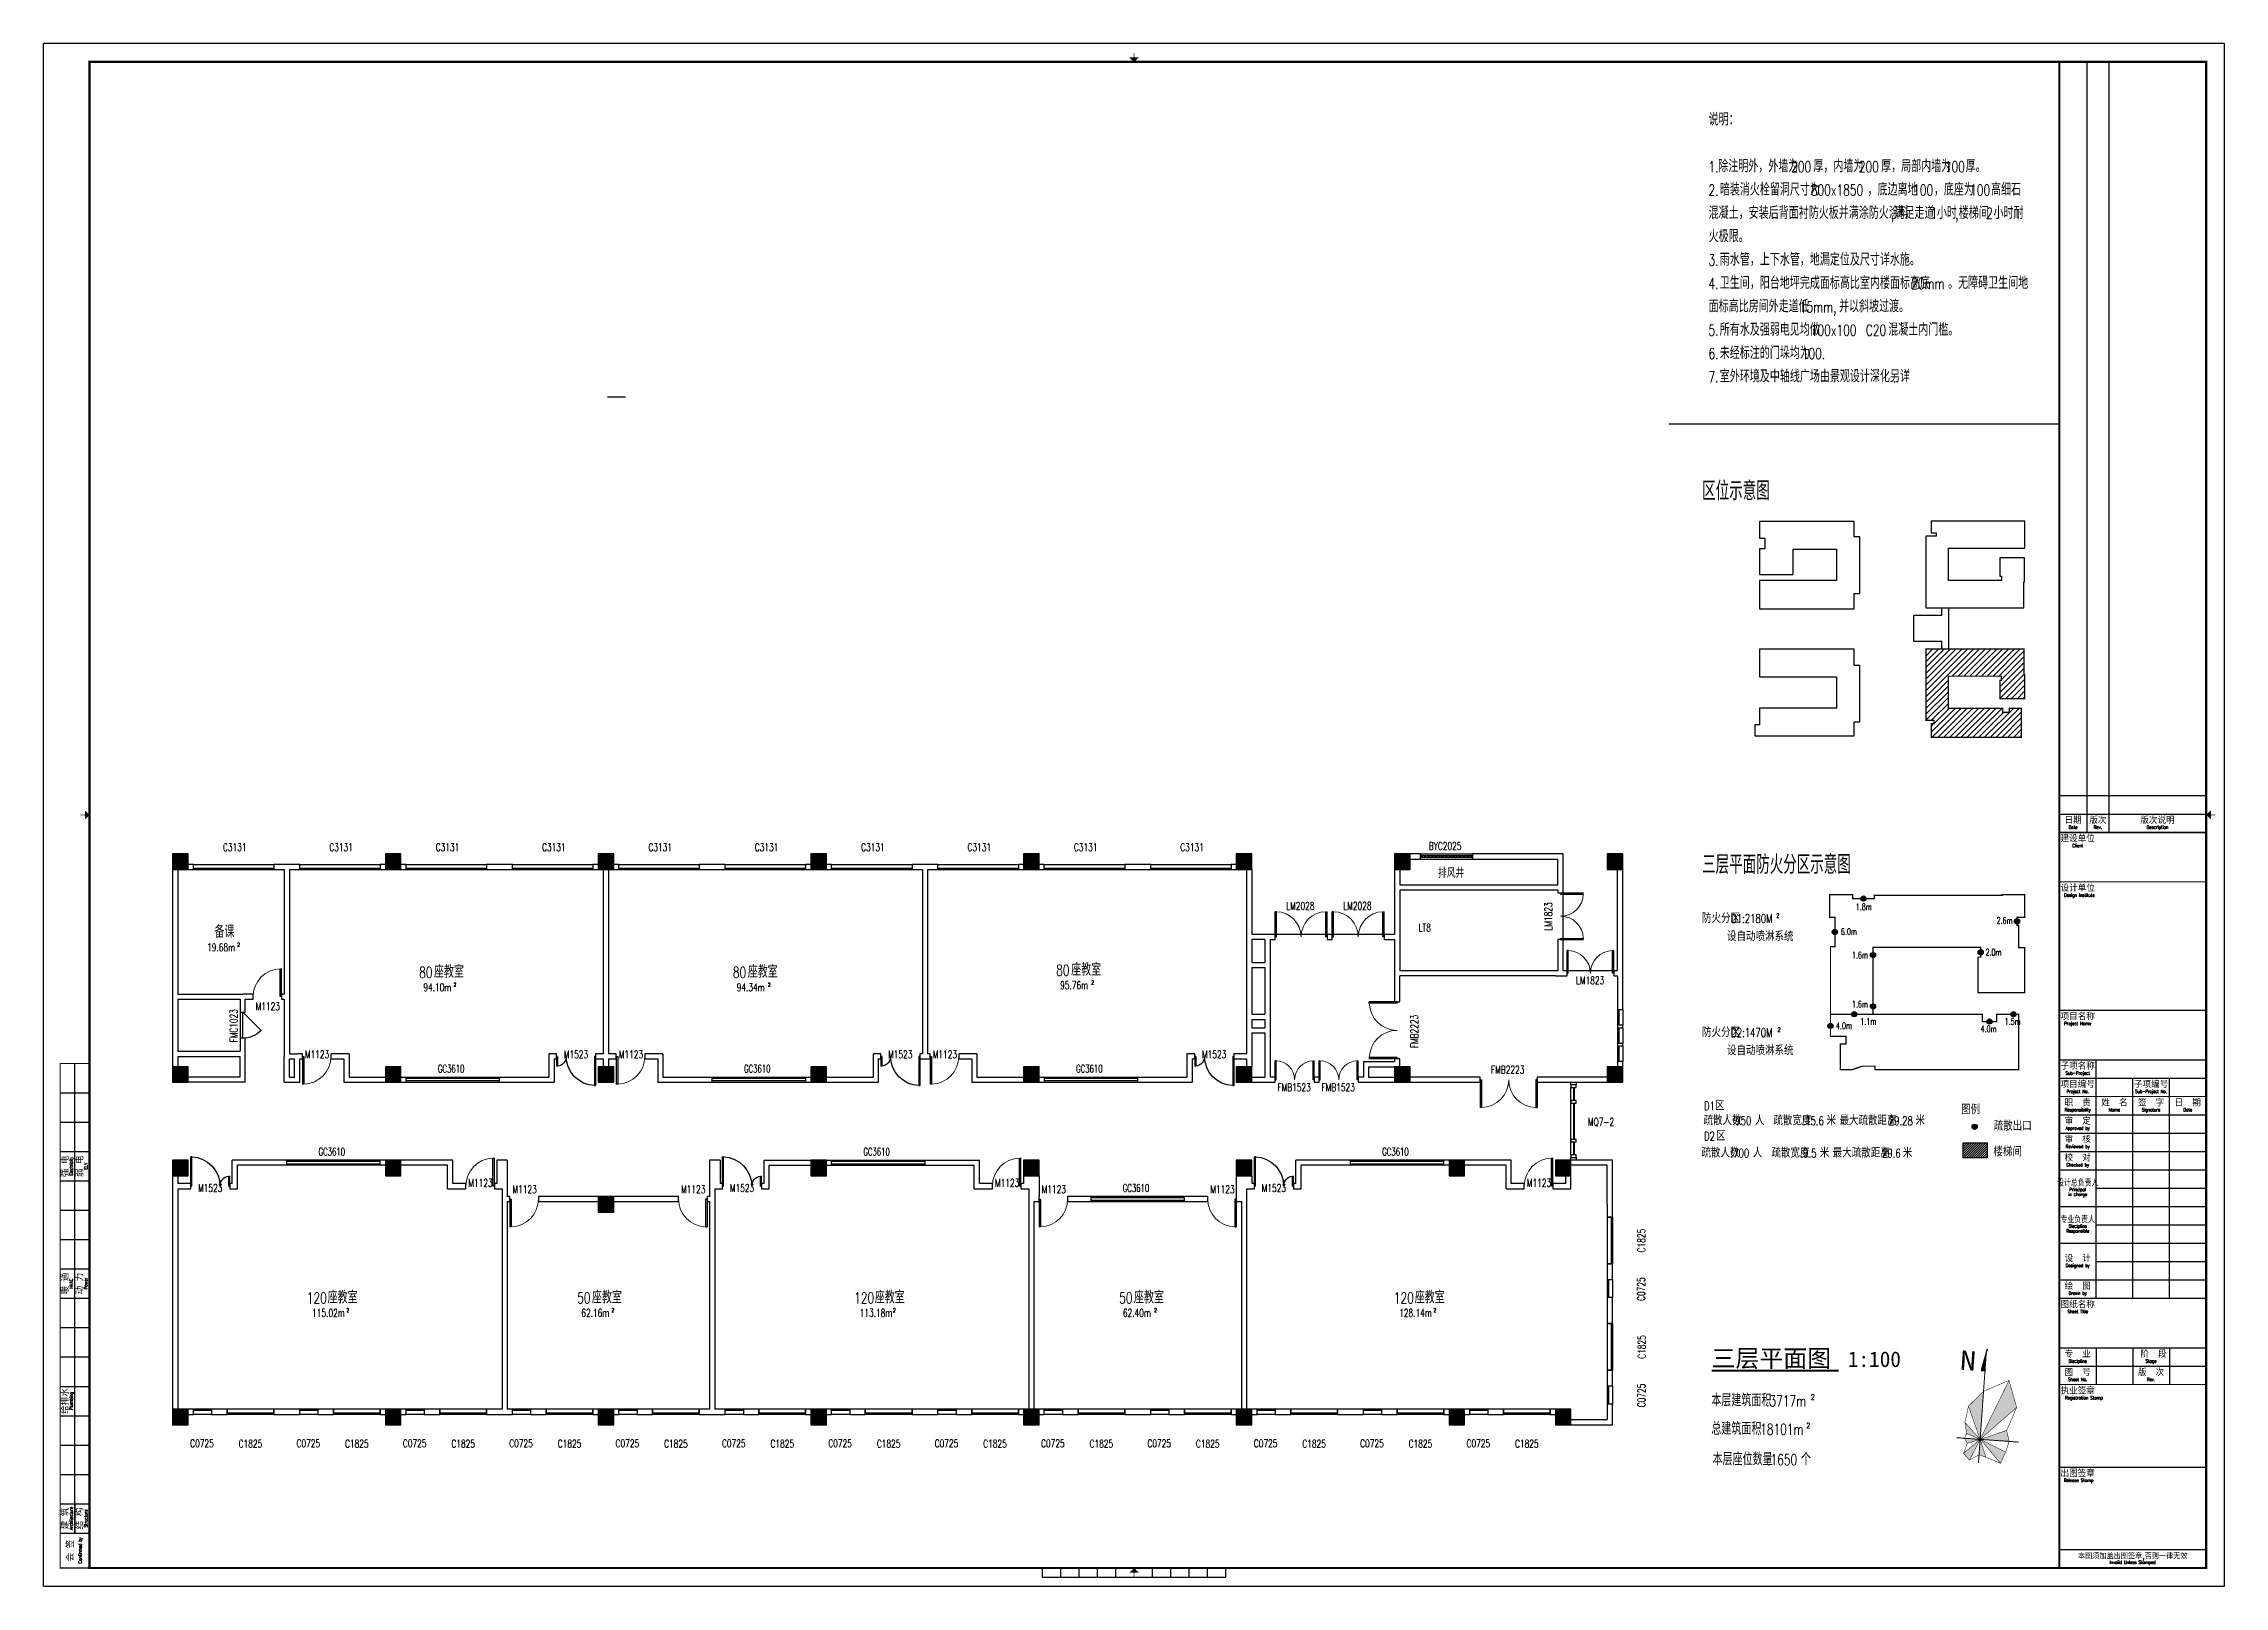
# Model space of a CAD drawing. Header units: millimetres. Extents: x 0 to 180559, y 0 to 202470.
# Drawn here: x 0 to 84062, y 143011 to 202470 of the extents above; entities that cross this region are included whole.
import ezdxf
from ezdxf.enums import TextEntityAlignment as Align

# ---------------------------------------------------------------- set-up
doc = ezdxf.new("R2010")
doc.units = ezdxf.units.MM
doc.linetypes.add('DASH', pattern=[0.35, 0.25, -0.1])
for name, color, linetype in [('0-PAVE', 156, 'Continuous'), ('3T_BAR', 7, 'Continuous'), ('AXIS', 3, 'Continuous'), ('COLUMN', 242, 'Continuous'), ('CURTWALL', 122, 'Continuous'), ('DIM_SYMB', 3, 'Continuous'), ('DOOR', 242, 'Continuous'), ('DOOR_FIRE', 4, 'Continuous'), ('DOOR_FIRE_TEXT', 7, 'Continuous'), ('FRAME', 7, 'Continuous'), ('PUB_HATCH', 8, 'Continuous'), ('PUB_TEXT', 7, 'Continuous'), ('SPACE', 7, 'Continuous'), ('WALL', 152, 'Continuous'), ('WINDOW', 122, 'Continuous'), ('WINDOW_TEXT', 7, 'Continuous')]:
    doc.layers.add(name, color=color, linetype=linetype)
doc.styles.add('_TCH_DIM', font='SIMPLEX', dxfattribs={"bigfont": 'GBCBIG'})
doc.styles.add('_TCH_SPACE', font='SIMPLEX', dxfattribs={"height": 5, "bigfont": 'GBCBIG'})
doc.styles.add('_TCH_WINDOW', font='SIMPLEX', dxfattribs={"height": 3.5, "bigfont": 'GBCBIG'})
doc.styles.add('TKZ1_tjhts.shx', font='tjromant.shx', dxfattribs={"bigfont": 'tjhts.shx'})
doc.styles.add('TKZ2_tjkts.shx', font='tjromant.shx', dxfattribs={"bigfont": 'tjkts.shx'})
doc.styles.add('仿宋单线', font='tjromans.shx', dxfattribs={"width": 0.65, "bigfont": 'tjhztxt.shx'})
doc.styles.add('竖标题', font='')
doc.styles.add('黑体', font='')
doc.styles.get('竖标题').set_extended_font_data('SimHei')
doc.styles.get('黑体').set_extended_font_data('SimHei')

msp = doc.modelspace()

# ---------------------------------------------------------------- texts
at = {"layer": 'PUB_TEXT', "color": 0, "style": '_TCH_DIM'}
for s, height, p in [('说明：', 482.3, (64182, 199312, 0)), ('除注明外，外墙为', 482.3, (64553, 197512, 0)), ('厚，内墙为', 482.3, (68219, 197512, 0)), ('厚，局部内墙为', 482.3, (70832, 197512, 0)), ('厚。', 482.3, (74089, 197512, 0)), ('暗装消火栓留洞尺寸为', 482.3, (64611, 196612, 0)), ('，底边离地', 482.3, (70307, 196612, 0)), ('，底座为', 482.3, (72862, 196612, 0)), ('高细石', 482.3, (75067, 196612, 0)), ('混凝土，安装后背面衬防火板并满涂防火涂料', 482.27, (64182, 195712, 0)), ('满足走道', 482.3, (71346, 195712, 0)), ('小时', 482.3, (72979, 195712, 0)), ('楼梯间', 482.3, (73824, 195712, 0)), ('小时耐', 482.3, (75163, 195712, 0)), ('火极限。', 482.3, (64182, 194812, 0)), ('雨水管，上下水管，地漏定位及尺寸详水施。', 482.27, (64611, 193912, 0)), ('卫生间，阳台地坪完成面标高比室内楼面标高底', 482.27, (64611, 193012, 0)), ('。无障碍卫生间地', 482.3, (73412, 193012, 0)), ('面标高比房间外走道低', 482.3, (64182, 192112, 0)), ('并以斜坡过渡。', 482.3, (69207, 192112, 0)), ('所有水及强弱电见均做', 482.3, (64611, 191212, 0)), ('混凝土内门槛。', 482.3, (71107, 191212, 0)), ('未经标注的门垛均为', 482.3, (64611, 190312, 0)), ('室外环境及中轴线广场由景观设计深化另详', 482.27, (64611, 189412, 0)), ('区位示意图', 723.4, (63933, 184872)), ('三层平面防火分区示意图', 723.4, (63933, 170472)), ('区', 386, (64424, 161361)), ('图例', 385.8, (73914, 161207)), ('疏散人数', 385.8, (63983, 160786)), ('区', 386, (64469, 160192)), ('人', 386, (65964, 160786)), ('疏散宽度', 385.8, (66679, 160786)), ('米', 386, (68728, 160786)), ('最大疏散距离', 385.8, (69226, 160786)), ('米', 386, (72157, 160786)), ('疏散出口', 385.8, (75169, 160576)), ('疏散人数', 385.8, (63904, 159538)), ('人', 386, (65884, 159538)), ('疏散宽度', 385.8, (66600, 159538)), ('米', 386, (68466, 159538)), ('最大疏散距离', 385.8, (68964, 159538)), ('米', 386, (71666, 159538)), ('楼梯间', 385.8, (75159, 159583)), ('本层建筑面积', 482.3, (64286, 149948, 0)), ('总建筑面积', 482.3, (64286, 148853, 0)), ('本层座位数量', 482.3, (64334, 147680, 0)), ('个', 482, (67740, 147680, 0))]:
    msp.add_text(s, height=height, dxfattribs=at).set_placement(p)
at = {"layer": 'PUB_TEXT', "color": 0, "style": '_TCH_DIM', "width": 0.705882}
for s, height, p in [('1.', 425, (64182, 197512, 0)), ('200', 425, (67362, 197512, 0)), ('200', 425, (69974, 197512, 0)), ('100', 425, (73289, 197512, 0)), ('2.', 425, (64182, 196612, 0)), ('800x1850', 425, (68121, 196612, 0)), ('100', 425, (72062, 196612, 0)), ('100', 425, (74267, 196612, 0)), ('1', 425, (72750, 195712, 0)), ('2', 425, (74877, 195712, 0)), (',', 425, (71203, 195712, 0)), (',', 425, (73681, 195712, 0)), ('3.', 425, (64182, 193912, 0)), ('4.', 425, (64182, 193012, 0)), ('20mm', 425, (71983, 193012, 0)), ('15mm,', 425, (67693, 192112, 0)), ('5.', 425, (64182, 191212, 0)), ('100x100', 425, (68121, 191212, 0)), ('C20', 425, (70236, 191212, 0)), ('6.', 425, (64182, 190312, 0)), ('100.', 425, (67770, 190312, 0)), ('7.', 425, (64182, 189412, 0)), ('.', 425, (71281, 189412, 0)), ('1.8m', 255, (69854, 169076)), ('6.0m', 255, (69281, 168117)), ('2.6m', 255, (75281, 168547)), ('1.6m', 255, (69705, 167216)), ('2.0m', 255, (74854, 167323)), ('1.6m', 255, (69705, 165320)), ('1.1m', 255, (70030, 164658)), ('1.5m', 255, (75593, 164653)), ('4.0m', 255, (69092, 164491)), ('4.0m', 255, (74663, 164373)), ('D1', 340, (64001, 161361)), (':950', 340, (65107, 160786)), (':15.6', 340, (67803, 160786)), ('29.28', 340, (71128, 160786)), ('D2', 340, (64001, 160192)), (':700', 340, (65027, 159538)), (':9.5', 340, (67723, 159538)), ('29.6', 340, (70866, 159538)), (':3717m', 425, (66393, 149948, 0)), ('2', 212, (68121, 150198, 0)), (':18101m', 425, (66042, 148853, 0)), ('2', 212, (67942, 149103, 0)), (':1650', 425, (66440, 147680, 0))]:
    msp.add_text(s, height=height, dxfattribs=at).set_placement(p)
at = {"layer": 'PUB_TEXT'}
for s, height, style, p in [('防火分区', 385.8, '_TCH_DIM', (63926, 168580)), ('设自动喷淋系统', 385.8, '_TCH_DIM', (64888, 167880)), ('防火分区', 385.8, '_TCH_DIM', (63926, 164182)), ('设自动喷淋系统', 385.8, '_TCH_DIM', (64888, 163482)), ('三层平面图', 675.9, '黑体', (64294, 151466)), ('1:100', 600.8, '黑体', (69550, 151466))]:
    msp.add_text(s, height=height, dxfattribs=dict(at, style=style)).set_placement(p)
at = {"layer": 'PUB_TEXT', "style": '_TCH_DIM', "width": 0.705882}
for s, height, p in [('D1:2180M', 340, (65049, 168580)), ('2', 170, (66786, 168780)), ('D2:1470M', 340, (65049, 164182)), ('2', 170, (66832, 164382))]:
    msp.add_text(s, height=height, dxfattribs=at).set_placement(p)
at = {"layer": 'SPACE', "style": '_TCH_SPACE'}
for s, p in [('备课', (6586, 168004)), ('座教室', (15045, 166463)), ('座教室', (27143, 166463)), ('座教室', (39608, 166545)), ('座教室', (10948, 153916)), ('座教室', (21134, 153916)), ('座教室', (32038, 153916)), ('座教室', (42030, 153916)), ('座教室', (52852, 153916))]:
    msp.add_text(s, height=482.3, dxfattribs=at).set_placement(p)
at = {"layer": 'SPACE', "style": '_TCH_SPACE', "width": 0.705882}
for s, height, p in [('19.68m', 297.5, (6303, 167492)), ('2', 149, (7463, 167667)), ('80', 425, (14474, 166463)), ('80', 425, (26571, 166463)), ('80', 425, (39037, 166545)), ('94.10m', 297.5, (14639, 165951)), ('2', 149, (15799, 166126)), ('94.34m', 297.5, (26717, 165951)), ('2', 149, (27917, 166126)), ('95.76m', 297.5, (39182, 166033)), ('2', 149, (40382, 166208)), ('120', 425, (10148, 153916)), ('50', 425, (20562, 153916)), ('120', 425, (31238, 153916)), ('50', 425, (41458, 153916)), ('120', 425, (52052, 153916)), ('115.02m', 297.5, (10348, 153404)), ('2', 149, (11668, 153579)), ('62.16m', 297.5, (20728, 153404)), ('2', 149, (21888, 153579)), ('113.18m', 297.5, (31457, 153404)), ('2', 149, (32737, 153579)), ('62.40m', 297.5, (41604, 153404)), ('2', 149, (42804, 153579)), ('128.14m', 297.5, (52252, 153404)), ('2', 149, (53572, 153579))]:
    msp.add_text(s, height=height, dxfattribs=at).set_placement(p)
at = {"layer": 'WINDOW_TEXT', "style": '_TCH_WINDOW'}
msp.add_text('排风井', height=337.6, dxfattribs=at).set_placement((53751, 170317))
at = {"layer": 'WINDOW_TEXT', "style": '_TCH_WINDOW', "width": 0.705882}
for s, p in [('LT8', (52997, 168250)), ('MQ7-2', (59531, 160766))]:
    msp.add_text(s, height=297.5, dxfattribs=at).set_placement(p)

# ---------------------------------------------------------------- blocks, each defined once
blk = doc.blocks.new('TJAD_TK_A0_A')
at = {"layer": 'FRAME'}
for p, q in [((1188.9, 841.1), (-0.1, 841.1)), ((-0.1, 0.1), (-0.1, 841.1)), ((1188.9, 0.1), (1188.9, 841.1)), ((1113.9, 831.1), (1113.9, 411.1)), ((1125.9, 831.1), (1125.9, 411.1)), ((1098.9, 431.1), (1178.9, 431.1)), ((1098.9, 421.1), (1178.9, 421.1)), ((1098.9, 411.1), (1178.9, 411.1)), ((1098.9, 287.1), (1178.9, 287.1)), ((1118.9, 157.1), (1118.9, 287.1)), ((16.9, 29.1), (16.9, 285.1)), ((1098.9, 277.1), (1178.9, 277.1)), ((1138.9, 157.1), (1138.9, 277.1)), ((1158.9, 157.1), (1158.9, 277.1)), ((8.9, 269.1), (24.9, 269.1)), ((8.9, 253.1), (24.9, 253.1)), ((1098.9, 257.1), (1178.9, 257.1)), ((1098.9, 247.1), (1178.9, 247.1)), ((8.9, 237.1), (24.9, 237.1)), ((1098.9, 237.1), (1178.9, 237.1)), ((1098.9, 227.1), (1178.9, 227.1)), ((8.9, 221.1), (24.9, 221.1)), ((1118.9, 217.1), (1178.9, 217.1)), ((8.9, 205.1), (24.9, 205.1)), ((1098.9, 207.1), (1178.9, 207.1)), ((1118.9, 197.1), (1178.9, 197.1)), ((8.9, 189.1), (24.9, 189.1)), ((1098.9, 187.1), (1178.9, 187.1)), ((8.9, 173.1), (24.9, 173.1)), ((1098.9, 167.1), (1178.9, 167.1)), ((1118.9, 177.1), (1178.9, 177.1)), ((8.9, 157.1), (24.9, 157.1)), ((8.9, 141.1), (24.9, 141.1)), ((8.9, 125.1), (24.9, 125.1)), ((1098.9, 130.1), (1178.9, 130.1)), ((1098.9, 120.1), (1178.9, 120.1)), ((1118.9, 130.1), (1118.9, 110.1)), ((1138.9, 130.1), (1138.9, 110.1)), ((1158.9, 130.1), (1158.9, 110.1)), ((8.9, 109.1), (24.9, 109.1)), ((8.9, 93.1), (24.9, 93.1)), ((8.9, 77.1), (24.9, 77.1)), ((8.9, 61.1), (24.9, 61.1)), ((1098.9, 65.1), (1178.9, 65.1)), ((8.9, 45.1), (24.9, 45.1)), ((16.9, 45.1), (16.9, 29.1)), ((8.9, 29.1), (24.9, 29.1)), ((1098.9, 20.1), (1178.9, 20.1)), ((-0.1, 0.1), (1188.9, 0.1)), ((544.4, 5.1), (544.4, 10.1)), ((544.4, 5.1), (644.4, 5.1)), ((554.4, 5.1), (554.4, 10.1)), ((564.4, 5.1), (564.4, 10.1)), ((574.4, 5.1), (574.4, 10.1)), ((584.4, 5.1), (584.4, 10.1)), ((604.4, 5.1), (604.4, 10.1)), ((614.4, 5.1), (614.4, 10.1)), ((624.4, 5.1), (624.4, 10.1)), ((634.4, 5.1), (634.4, 10.1)), ((644.4, 5.1), (644.4, 10.1))]:
    blk.add_line(p, q, dxfattribs=at)
for points, const_width in [([(594.4, 833.5), (594.4, 836)], 0.3), ([(1098.9, 831.1), (1098.9, 10.1)], 1), ([(22.4, 420.6), (19.9, 420.6)], 0.3), ([(1181.5, 420.6), (1184, 420.6)], 0.3), ([(1098.9, 411.1), (1178.9, 411.1)], 0.6), ([(1098.9, 384.1), (1178.9, 384.1)], 0.6), ([(1098.9, 314.1), (1178.9, 314.1)], 0.6), ([(24.9, 10.1), (8.9, 10.1), (8.9, 285.1), (24.9, 285.1)], 0.6), ([(1098.9, 267.1), (1178.9, 267.1)], 0.6), ([(1098.9, 157.1), (1178.9, 157.1)], 0.6), ([(1098.9, 110.1), (1178.9, 110.1)], 0.6), ([(594.4, 7.6), (594.4, 5.1)], 0.3)]:
    blk.add_lwpolyline(points, dxfattribs=dict(at, const_width=const_width))
at = {"layer": 'FRAME', "const_width": 1.2}
blk.add_lwpolyline([(1178.9, 10.1), (1178.9, 831.1), (24.9, 831.1), (24.9, 10.1)], close=True, dxfattribs=at)
at = {"layer": 'FRAME'}
for points in [[(591.9, 833.5), (596.9, 833.5), (594.4, 831)], [(22.4, 418.1), (22.4, 423.1), (24.9, 420.6)], [(1181.5, 418.1), (1181.5, 423.1), (1179, 420.6)], [(596.9, 7.6), (591.9, 7.6), (594.4, 10.1)]]:
    blk.add_solid(points, dxfattribs=at)
at = {"style": 'TKZ1_tjhts.shx'}
for tag, p, height, flags in [('ClientChinese_001', (977.8, 443.6), 5, 8), ('ClientChinese_002', (1013.7, 434.7), 5, 8), ('DescriptionChineseA_001', (1089.5, 425.9), 3.6, 8), ('RevA', (1115.2, 424.6), 3, 8), ('ProjectNameChinese_001', (992.7, 296.2), 5, 8), ('SubProjectChinese_001', (1095, 282.7), 3, 8), ('SubProjectNo', (1158.7, 271.3), 3, 8), ('ApprovedBy', (1120.4, 250.3), 3.6, 8), ('ApprovedBySignPos', (1139.5, 247.8), 3.6, 9), ('ReviewedBy', (1120.4, 240.4), 3.6, 8), ('ReviewedBySignPos', (1139.6, 238.1), 3.6, 9), ('CheckedBy', (1120.4, 230.6), 3.6, 8), ('CheckedBySignPos', (1139, 228.1), 3.6, 9), ('PrincipalInCharge1', (1120.4, 219.9), 3.6, 8), ('PrincipalInCharge2', (1120.4, 210.4), 3.6, 8), ('PrincipalInCharge1SignPos', (1138.8, 217.2), 3.6, 9), ('DisciplineResponsible1', (1120.4, 200.1), 3.6, 8), ('PrincipalInCharge2SignPos', (1138.6, 207.7), 3.6, 9), ('DisciplineResponsible2', (1120.4, 190.1), 3.6, 8), ('DisciplineResponsible2SignPos', (1139, 187.6), 3.6, 9), ('DisciplineResponsible1SignPos', (1139.2, 197.4), 3.6, 9), ('DesignedBy1', (1120.4, 180.5), 3.6, 8), ('DesignedBy1SignPos', (1138.5, 177.7), 3.6, 9), ('DesignedBy2', (1120.4, 169.8), 3.6, 8), ('DesignedBy2SignPos', (1138.7, 167.2), 3.6, 9), ('DrawnBy', (1120.4, 160.2), 3.6, 8), ('DrawnBySignPos', (1138.7, 157.8), 3.6, 9), ('DisciplineChinese', (1119.2, 125.8), 3.6, 8), ('DisciplineEnglish', (1119.4, 122.2), 2.2, 8), ('StageChinese', (1158.8, 125.4), 3.6, 8), ('StageEnglish', (1158.9, 121.7), 2.2, 8), ('SheetNo', (1118.9, 114), 3, 8), ('Rev2', (1158.9, 113.6), 3, 8)]:
    blk.add_attdef(tag, p, '', height=height, dxfattribs=dict(at, flags=flags))
at = {"style": 'TKZ1_tjhts.shx', "width": 0.7, "flags": 8}
for tag, p, height in [('DateA', (1099.4, 424.6), 3), ('ProjectNo', (1119.3, 270.6), 3), ('ApprovedByDate', (1159.9, 250.4), 3.6), ('ReviewedByDate', (1159.9, 241), 3.6), ('CheckedByDate', (1159.9, 230.4), 3.6), ('PrincipalInCharge1Date', (1159.9, 220.4), 3.6), ('PrincipalInCharge2Date', (1159.9, 210.6), 3.6), ('DisciplineResponsible1Date', (1159.9, 200), 3.6), ('DisciplineResponsible2Date', (1159.9, 190.4), 3.6), ('DesignedBy1Date', (1159.9, 179.9), 3.6), ('DesignedBy2Date', (1159.9, 169.4), 3.6), ('DrawnByDate', (1159.9, 159.8), 3.6)]:
    blk.add_attdef(tag, p, '', height=height, dxfattribs=at)
at = {"style": 'TKZ1_tjhts.shx', "flags": 8}
for tag, height, p in [('DescriptionEnglishA', 2.2, (1150.8, 423.3)), ('ClientEnglish', 3, (1139.5, 390.6)), ('ProjectNameEnglish', 3, (1142, 290.3)), ('SubProjectEnglish', 2.2, (1148.8, 279.7)), ('SheetTitleEnglish', 3, (1142.8, 135.3))]:
    blk.add_attdef(tag, text='', height=height, dxfattribs=at).set_placement(p, align=Align.MIDDLE_CENTER)
at = {"style": 'TKZ1_tjhts.shx', "flags": 9}
for tag, p in [('Electricity3SignPos', (15.7, 269.9)), ('Electricity2SignPos', (15.7, 253.1)), ('ELV3SignPos', (23.5, 269.6)), ('ELV2SignPos', (23.5, 252.8)), ('Electricity1SignPos', (15.6, 237.8)), ('ELV1SignPos', (23.4, 237.5)), ('HVAC3SignPos', (15, 205.9)), ('Power3SignPos', (23.2, 205.9)), ('HVAC2SignPos', (15.1, 189.2)), ('Power2SignPos', (23.4, 189.5)), ('HVAC1SignPos', (15.9, 173.2)), ('Power1SignPos', (23.8, 173.2)), ('Plumbing3SignPos', (16.1, 141.1)), ('Structure7SignPos', (23.2, 141.1)), ('Plumbing2SignPos', (14.8, 125.6)), ('Structure6SignPos', (23, 125.9)), ('Plumbing1SignPos', (15.7, 109.1)), ('Structure5SignPos', (23, 110.1)), ('Structure4SignPos', (23, 93.8)), ('Architecture3SignPos', (16.1, 77.1)), ('Structure3SignPos', (22.7, 77.5)), ('Architecture2SignPos', (15.8, 61.2)), ('Structure2SignPos', (23.1, 62)), ('Architecture1SignPos', (16.9, 45.1)), ('Structure1SignPos', (23.1, 45.9))]:
    blk.add_attdef(tag, p, '', height=2.5, rotation=90, dxfattribs=at)
at = {"style": 'TKZ1_tjhts.shx', "flags": 8}
blk.add_attdef('SheetTitleChinese', text='', height=5, dxfattribs=at).set_placement((1140.4, 148.1), align=Align.TOP_CENTER)
at = {"layer": 'FRAME', "style": 'TKZ2_tjkts.shx'}
for s, height, p in [('日期', 3.6, (1106.4, 417.6)), ('版次', 3.6, (1119.9, 417.6)), ('版次说明', 3.6, (1152.4, 417.6)), ('建设单位', 3.6, (1108.9, 407.6)), ('设计单位', 3.6, (1108.9, 380.6)), ('项目名称', 3.6, (1108.9, 310.6)), ('子项名称', 3.6, (1108.9, 283.6)), ('项目编号', 3.6, (1108.9, 273.6)), ('子项编号', 3.6, (1148.9, 273.6)), ('职  责', 3.6, (1108.9, 263.6)), ('姓  名', 3.6, (1128.9, 263.6)), ('签  字', 3.6, (1148.9, 263.6)), ('日  期', 3.6, (1168.9, 263.6)), ('审  定', 3.6, (1108.9, 253.6)), ('审  核', 3.6, (1108.9, 243.6)), ('校  对', 3.6, (1108.9, 233.6)), ('设  计', 3.6, (1108.9, 178.7)), ('图纸名称', 3.6, (1108.9, 153.6)), ('绘  图', 3.6, (1108.9, 163.6)), ('专  业', 3.6, (1108.9, 126.6)), (' 阶  段', 3.6, (1148.9, 126.6)), ('执业签章', 3.6, (1108.9, 106.6)), ('图  号', 3.6, (1108.9, 116.6)), ('版  次', 3.6, (1148.9, 116.6)), ('出图签章', 3.6, (1108.9, 61.6)), ('本图须加盖出图签章,否则一律无效', 3, (1138.9, 16.5))]:
    blk.add_text(s, height=height, dxfattribs=at).set_placement(p, align=Align.MIDDLE_CENTER)
for s, height, width, p in [('Date', 1.8, 0.8, (1106.4, 413.9)), ('Client', 1.8, 0.8, (1108.9, 403.9)), ('Rev.', 1.8, 0.8, (1119.9, 413.9)), ('Description', 1.8, 0.8, (1152.4, 413.9)), ('Design Institute', 1.8, 0.8, (1109.8, 376.9)), ('Project Name', 1.8, 0.8, (1108.9, 306.9)), ('Sub-Project', 1.8, 0.8, (1108.9, 279.9)), ('Project No.', 1.8, 0.8, (1108.9, 269.9)), ('Sub-Project No.', 1.8, 0.7, (1148.9, 269.9)), ('Responsibility', 1.8, 0.8, (1108.9, 259.9)), ('Approved by', 1.8, 0.8, (1108.9, 249.9)), ('Name', 1.8, 0.8, (1128.9, 259.9)), ('Signature', 1.8, 0.8, (1148.9, 259.9)), ('Date', 1.8, 0.8, (1168.9, 259.9)), ('Reviewed by', 1.8, 0.8, (1108.9, 239.9)), ('Checked by', 1.8, 0.8, (1108.9, 229.9)), ('设计总负责人', 3.6, 0.8, (1108.9, 219.9)), ('in charge', 1.8, 0.8, (1108.9, 213.8)), ('Principal', 1.8, 0.8, (1108.9, 216.4)), ('专业负责人', 3.6, 0.8, (1108.9, 199.9)), ('Responsible', 1.8, 0.8, (1108.9, 193.8)), ('Discipline', 1.8, 0.8, (1108.9, 196.5)), ('Designed by', 1.8, 0.8, (1108.9, 175)), ('Drawn by', 1.8, 0.8, (1108.9, 159.9)), ('Sheet Title', 1.8, 0.8, (1108.9, 149.9)), ('Discipline', 1.8, 0.8, (1108.9, 122.9)), ('Stage', 1.8, 0.8, (1148.9, 122.9)), ('Sheet No.', 1.8, 0.8, (1108.9, 112.9)), ('Rev.', 1.8, 0.8, (1148.9, 112.9)), ('Registration Stamp', 1.8, 0.8, (1112.3, 102.9)), ('Release Stamp', 1.8, 0.8, (1109.4, 57.9)), ('Invalid Unless Stamped', 1.8, 0.8, (1138.9, 13.2))]:
    blk.add_text(s, height=height, dxfattribs=dict(at, width=width)).set_placement(p, align=Align.MIDDLE_CENTER)
for s, p in [('强 电', (11.7, 229.1)), ('弱 电', (19.7, 229.1)), ('暖 通', (11.7, 165.1)), ('动 力', (19.7, 165.1)), ('给排水', (11.7, 101.1)), ('建 筑', (11.7, 37.1)), ('结 构', (19.7, 37.1)), ('会 签', (14.5, 19.6))]:
    blk.add_text(s, height=3.6, rotation=90, dxfattribs=at).set_placement(p, align=Align.MIDDLE_CENTER)
at = {"layer": 'FRAME', "style": 'TKZ2_tjkts.shx', "width": 0.8}
for s, p in [('Electricity', (14.9, 229.1)), ('ELV', (22.9, 229.1)), ('HVAC', (14.9, 165.1)), ('Power', (22.9, 165.1)), ('Plumbing', (14.9, 101.1)), ('Architecture', (14.9, 37.1)), ('Structure', (22.9, 37.1)), ('Confirmed by', (19.8, 19.7))]:
    blk.add_text(s, height=1.8, rotation=90, dxfattribs=at).set_placement(p, align=Align.MIDDLE_CENTER)
blk = doc.blocks.new('WD-HIGH')
at = {"layer": 'WINDOW'}
for p, q in [((1050564, 1525426), (1050564, 1525626)), ((1054164, 1525426), (1054164, 1525626))]:
    blk.add_line(p, q, dxfattribs=at)
at = {"layer": 'WINDOW', "linetype": 'DASH', "extrusion": (0, 0, -1)}
for p, q in [((1054164, 1525576), (1050564, 1525576)), ((1054164, 1525476), (1050564, 1525476))]:
    blk.add_line(p, q, dxfattribs=at)
at = {"layer": 'WINDOW_TEXT', "style": '仿宋单线', "width": 0.65}
blk.add_text('GC3610', height=300, dxfattribs=at).set_placement((1051788, 1525799))
blk = doc.blocks.new('$WINLIB2D$00000004')
at = {"color": 0}
for points in [[(-0.5, 0.5), (-0.5, -0.5)], [(-0.5, 0.5), (0.5, 0.5)], [(0.5, -0.5), (0.5, 0.5)], [(-0.5, 0.241), (0.5, 0.241)], [(-0.5, -0.5), (0.5, -0.5)]]:
    blk.add_lwpolyline(points, dxfattribs=at)
blk = doc.blocks.new('$DorLib2D$00000002')
for p, q in [((-0.5, 0), (-0.5, 0.4875)), ((-0.475, 0.4875), (-0.5, 0.4875)), ((-0.475, 0), (-0.475, 0.4875)), ((0.475, 0), (0.475, 0.4875)), ((0.475, 0.4875), (0.5, 0.4875)), ((0.5, 0), (0.5, 0.4875)), ((-0.5, 0), (-0.475, 0)), ((0.5, 0), (0.475, 0))]:
    blk.add_line(p, q)
at = {"lineweight": 13}
for centre, start, end in [((-0.4875, 0), 0, 88.53072), ((0.4875, 0), 91.46928, 180)]:
    blk.add_arc(centre, 0.4875, start, end, dxfattribs=at)
blk = doc.blocks.new('_FZH')
blk.add_lwpolyline([(-0.5, -0.5), (0.5, -0.5), (0.5, 0.5), (-0.5, 0.5)], close=True)
at = {"layer": 'PUB_HATCH'}
blk.add_solid([(-0.5, -0.5), (0.5, -0.5), (-0.5, 0.5), (0.5, 0.5)], dxfattribs=at)
blk = doc.blocks.new('$DorLib2D$00000001')
for p, q in [((0.45, 0.975), (0.5, 0.975)), ((0.45, 0), (0.45, 0.975)), ((0.5, 0), (0.5, 0.975)), ((0.5, 0), (0.45, 0))]:
    blk.add_line(p, q)
at = {"lineweight": 13}
blk.add_arc((0.475, 0), 0.975, 91.46928, 180, dxfattribs=at)
blk = doc.blocks.new('$DorLib2D$00000225')
at = {"color": 0}
for p, q in [((0.475, -0.001), (0.475, 0.752)), ((0.475, 0.752), (0.5, 0.752)), ((0.5, -0.001), (0.5, 0.752)), ((-0.5, 0), (-0.5, 0.252)), ((-0.475, 0.252), (-0.5, 0.252)), ((-0.475, 0), (-0.475, 0.252)), ((-0.475, 0), (-0.5, 0)), ((0.475, -0.001), (0.5, -0.001))]:
    blk.add_line(p, q, dxfattribs=at)
for centre, radius, start, end in [((0.505, -0.002), 0.755, 92.2493, 179.7238), ((-0.501, 0.003), 0.251, 359.7899, 84.0974)]:
    blk.add_arc(centre, radius, start, end, dxfattribs=at)
blk = doc.blocks.new('$WINLIB2D$00000039')
at = {"color": 0}
for points in [[(-0.5, 0.5), (-0.5, -0.5)], [(0.5, 0.5), (-0.5, 0.5)], [(0.5, -0.5), (0.5, 0.5)], [(-0.5, 0.167), (0.5, 0.167)], [(-0.452, -0.167), (-0.5, 0.084)], [(-0.384, -0.167), (-0.448, 0.167)], [(-0.316, -0.167), (-0.38, 0.167)], [(-0.248, -0.167), (-0.312, 0.167)], [(-0.18, -0.167), (-0.244, 0.167)], [(-0.112, -0.167), (-0.176, 0.167)], [(-0.044, -0.167), (-0.108, 0.167)], [(0.024, -0.167), (-0.04, 0.167)], [(0.092, -0.167), (0.028, 0.167)], [(0.16, -0.167), (0.096, 0.167)], [(0.228, -0.167), (0.164, 0.167)], [(0.296, -0.167), (0.232, 0.167)], [(0.364, -0.167), (0.3, 0.167)], [(0.432, -0.167), (0.368, 0.167)], [(0.5, -0.167), (0.436, 0.167)], [(-0.5, -0.167), (0.5, -0.167)], [(0.5, -0.5), (-0.5, -0.5)]]:
    blk.add_lwpolyline(points, dxfattribs=at)
blk = doc.blocks.new('$DorLib2D$00000114')
at = {"color": 0}
blk.add_line((0.5, 0), (-0.207, 0.707), dxfattribs=at)
blk.add_arc((0.5, 0), 1, 135, 180, dxfattribs=at)
blk = doc.blocks.new('n')
at = {"layer": 'FRAME', "ltscale": 0.25}
blk.add_hatch(color=256, dxfattribs=at).paths.add_polyline_path([(0.5, 117.7), (-4, 95.2), (0.5, 95.2)])
at = {"layer": 'FRAME'}
h = blk.add_hatch(color=0, dxfattribs=at)
h.paths.add_polyline_path([(30.1, 24.4), (26.7, 35.5), (0.2, 24.5), (0.3, 24.4)])
h.paths.add_polyline_path([(0.3, 24.4), (22.8, 1.2), (27.2, 13.1)])
h.paths.add_polyline_path([(0, 8.5), (7.3, 6.5), (0, 24.4)])
h.paths.add_polyline_path([(0, 24.4), (-16, 8.8), (-9.4, 2.2)])
h.paths.add_polyline_path([(0, 24.4), (-16.2, 24.4), (-13.1, 19.3)])
h.paths.add_polyline_path([(-14.3, 29.4), (0, 24.4), (-16.9, 40.8)])
h.paths.add_polyline_path([(0, 74.3), (-14.5, 57.7), (0, 24.4)])
blk.add_hatch(color=0, dxfattribs=at).paths.add_polyline_path([(35.3, 60), (25.5, 87.3), (0, 24.4)])
at = {"layer": 'FRAME', "ltscale": 0.25}
blk.add_lwpolyline([(0.5, 117.9), (-4, 95.4), (0.5, 95.4)], dxfattribs=at)
at = {"layer": 'FRAME', "const_width": 1, "flags": 128}
for points in [[(0, 95.3), (0, 0)], [(-24.8, 24.4), (39.8, 24.4)]]:
    blk.add_lwpolyline(points, dxfattribs=at)
at = {"layer": 'FRAME', "color": 0, "const_width": 0.5}
blk.add_lwpolyline([(-16.2, 24.4), (-14.3, 29.4), (-16.9, 40.8), (-14.5, 57.7), (0, 74.3), (25.5, 87.3), (35.3, 60), (26.7, 35.5), (30.1, 24.4), (27.2, 13.1), (22.8, 1.2), (7.3, 6.5), (0, 8.5), (-9.4, 2.2), (-16, 8.8), (-13.1, 19.3)], close=True, dxfattribs=at)
for points in [[(25.5, 87.3), (0, 24.4)], [(-14.5, 57.7), (0, 24.4)], [(35.3, 60), (0, 24.4)], [(-16.9, 40.8), (0, 24.4)], [(0, 24.4), (-16, 8.8)], [(-14.3, 29.4), (0, 24.4)], [(-13.1, 19.3), (0, 24.4)], [(-9.4, 2.2), (0, 24.4)], [(26.7, 35.5), (0, 24.4)], [(0, 24.4), (7.3, 6.5)], [(0.2, 24.5), (22.8, 1.2)], [(0.3, 24.4), (27.2, 13.1)]]:
    blk.add_lwpolyline(points, dxfattribs=at)
at = {"layer": 'FRAME', "style": '竖标题', "width": 1.2}
blk.add_text('N', height=20, dxfattribs=at).set_placement((-26.3, 94.8))
blk = doc.blocks.new('_YZH')
blk.add_circle((0, 0), 0.5)
at = {"layer": 'PUB_HATCH', "const_width": 0.5}
blk.add_lwpolyline([(-0.25, 0, 1), (0.25, 0, 1)], format="xyb", close=True, dxfattribs=at)

# ---------------------------------------------------------------- hatches: boundary and pattern name
at = {"layer": 'PUB_TEXT', "ltscale": 20}
h = msp.add_hatch(dxfattribs=at)
h.set_pattern_fill('ANSI31', color=256, scale=100, style=0)
h.set_pattern_definition([(45, (-739289.5, -1389564.16), (-112.253202, 112.253202), [])])
h.paths.add_polyline_path([(76336, 179141), (72556, 179141), (72556, 176391), (72871, 176391), (72871, 176261), (72761, 176261), (72761, 175731), (76231, 175731), (76231, 176851), (75771, 176851), (75771, 176696), (75516, 176696), (75516, 176851), (73426, 176851), (73426, 178091), (75466, 178091), (75466, 177928), (75411, 177928), (75411, 177221), (76361, 177221), (76361, 178141), (76336, 178141)])
h = msp.add_hatch(dxfattribs=at)
h.set_pattern_fill('ANSI31', color=256, scale=40, style=0)
h.set_pattern_definition([(45, (-481840.785, -279588.505), (-44.9012806, 44.9012806), [])])
h.paths.add_polyline_path([(73999, 160107), (74912, 160107), (74912, 159527), (73999, 159527)])

# ---------------------------------------------------------------- linework, layer by layer
at = {"layer": '0-PAVE', "ltscale": 20}
msp.add_line((21730, 188851), (22430, 188851), dxfattribs=at)
at = {"layer": '3T_BAR'}
for p, q in [((58874, 162339), (58874, 162239)), ((59074, 162339), (58874, 162339)), ((59074, 162239), (59074, 162339)), ((58874, 162239), (59074, 162239)), ((58874, 161739), (58874, 161639)), ((59074, 161739), (58874, 161739)), ((58874, 161639), (59074, 161639)), ((59074, 161639), (59074, 161739)), ((58874, 160239), (58874, 160139)), ((59074, 160239), (58874, 160239)), ((58874, 160139), (59074, 160139)), ((59074, 160139), (59074, 160239)), ((58874, 159639), (58874, 159539)), ((59074, 159639), (58874, 159639)), ((58874, 159539), (59074, 159539)), ((59074, 159539), (59074, 159639))]:
    msp.add_line(p, q, dxfattribs=at)
at = {"layer": '3T_BAR', "ltscale": 20}
msp.add_line((58874, 159639), (58874, 162239), dxfattribs=at)
for points in [[(58874, 162439), (59074, 162439), (59074, 162339), (58874, 162339)], [(58874, 159539), (59074, 159539), (59074, 159439), (58874, 159439)]]:
    msp.add_lwpolyline(points, close=True, dxfattribs=at)
at = {"layer": 'AXIS'}
for points in [[(63926, 168460, 0, 0, 0), (72694, 168460, 80, 0, 0), (72994, 168460, 0, 0, 0)], [(63926, 164062, 0, 0, 0), (72694, 164062, 80, 0, 0), (72994, 164062, 0, 0, 0)]]:
    msp.add_lwpolyline(points, format="xyseb", dxfattribs=at)
at = {"layer": 'CURTWALL'}
for p, q in [((58979, 162239), (58979, 161739)), ((58979, 161639), (58979, 160239)), ((58999, 162239), (58999, 161739)), ((58999, 161639), (58999, 160239)), ((58979, 160139), (58979, 159639)), ((58999, 160139), (58999, 159639))]:
    msp.add_line(p, q, dxfattribs=at)
at = {"layer": 'DIM_SYMB', "const_width": 70}
msp.add_lwpolyline([(64294, 151326), (69190, 151326)], dxfattribs=at)
at = {"layer": 'DOOR_FIRE'}
msp.add_line((7674, 164139), (7674, 165139), dxfattribs=at)
at = {"layer": 'PUB_TEXT', "ltscale": 20}
for points in [[(77657, 187799), (62657, 187799)], [(73171, 179131), (73171, 179431), (72096, 179431), (72096, 180441), (73171, 180441), (73171, 180741)], [(73426, 180741), (73426, 180431), (73426, 179441), (73426, 179131)]]:
    msp.add_lwpolyline(points, dxfattribs=at)
for points in [[(69796, 184056), (66136, 184056), (66136, 183416), (66346, 183416), (66346, 183001), (66136, 183001), (66136, 182006), (67446, 182006), (67446, 182991), (69116, 182991), (69116, 181781), (66136, 181781), (66136, 180691), (69796, 180691), (69796, 181281), (70006, 181281), (70006, 183466), (69796, 183466)], [(73416, 180731), (76336, 180731), (76336, 181731), (76361, 181731), (76361, 182651), (75411, 182651), (75411, 181944), (75466, 181944), (75466, 181781), (73426, 181781), (73426, 183021), (76369, 183021), (76369, 184071), (72761, 184071), (72761, 183611), (72946, 183611), (72946, 183481), (72556, 183481), (72556, 180731), (73181, 180731)], [(69796, 179136), (66136, 179136), (66136, 178071), (69116, 178071), (69116, 176860), (66136, 176860), (66136, 176221), (65966, 176221), (65966, 175796), (69796, 175796), (69796, 176336), (70006, 176336), (70006, 178496), (69796, 178496)], [(73999, 160107), (74912, 160107), (74912, 159527), (73999, 159527)]]:
    msp.add_lwpolyline(points, close=True, dxfattribs=at)
at = {"layer": 'PUB_TEXT', "ltscale": 20, "const_width": 50}
for points in [[(76336, 179141), (72556, 179141), (72556, 176391), (72871, 176391), (72871, 176261), (72761, 176261), (72761, 175731), (76231, 175731), (76231, 176851), (75771, 176851), (75771, 176696), (75516, 176696), (75516, 176851), (73426, 176851), (73426, 178091), (75466, 178091), (75466, 177928), (75411, 177928), (75411, 177221), (76361, 177221), (76361, 178141), (76336, 178141)], [(70519, 165061), (70519, 167641), (74669, 167641), (74669, 167262), (74569, 167262), (74569, 165891), (76369, 165891), (76369, 167631), (76129, 167631), (76129, 168491), (76069, 168491), (76069, 168791), (76369, 168791), (76369, 169671), (75489, 169671), (75489, 169641), (70569, 169641), (70569, 169521), (69729, 169521), (69729, 169671), (68849, 169671), (68849, 168791), (69049, 168791), (69049, 167671), (68879, 167671), (68879, 165061), (69879, 165061), (69869, 165061), (70139, 165061), (70139, 165061)]]:
    msp.add_lwpolyline(points, close=True, dxfattribs=at)
msp.add_lwpolyline([(74729, 165061), (74729, 164781), (75279, 164781), (75279, 165061), (76129, 165061), (76129, 162921), (70599, 162921), (70599, 163061), (70109, 163061), (69699, 162921), (69289, 162921), (69259, 162921), (69259, 163911), (69479, 163911), (69479, 164211), (68879, 164211), (68879, 165061), (69869, 165061), (69879, 165061), (69869, 165061), (70139, 165061), (70139, 165061), (70519, 165061), (70519, 165061), (74729, 165061)], dxfattribs=at)
at = {"layer": 'WALL'}
for p, q in [((5774, 170839), (5574, 170839)), ((5774, 170639), (5774, 170839)), ((9374, 170839), (8874, 170839)), ((8874, 170839), (8874, 170639)), ((9874, 170839), (9374, 170839)), ((9874, 170639), (9874, 170839)), ((13174, 170839), (12974, 170839)), ((12974, 170839), (12974, 170639)), ((13974, 170839), (13774, 170839)), ((13974, 170639), (13974, 170839)), ((18074, 170839), (17074, 170839)), ((17074, 170839), (17074, 170639)), ((18074, 170639), (18074, 170839)), ((21374, 170839), (21174, 170839)), ((21174, 170839), (21174, 170639)), ((22174, 170839), (21974, 170839)), ((22174, 170639), (22174, 170839)), ((26274, 170839), (25274, 170839)), ((25274, 170839), (25274, 170639)), ((26274, 170639), (26274, 170839)), ((29574, 170839), (29374, 170839)), ((29374, 170839), (29374, 170639)), ((30374, 170839), (30174, 170839)), ((30374, 170639), (30374, 170839)), ((33974, 170839), (33474, 170839)), ((33474, 170839), (33474, 170639)), ((34474, 170839), (33974, 170839)), ((34474, 170639), (34474, 170839)), ((37774, 170839), (37574, 170839)), ((37574, 170839), (37574, 170639)), ((38574, 170839), (38374, 170839)), ((38574, 170639), (38574, 170839)), ((42674, 170839), (41674, 170839)), ((41674, 170839), (41674, 170639)), ((42674, 170639), (42674, 170839)), ((45974, 170839), (45774, 170839)), ((45774, 170839), (45774, 170639)), ((53074, 171239), (52674, 171239)), ((52674, 171039), (53074, 171039)), ((53074, 171039), (53074, 171239)), ((58574, 171239), (55074, 171239)), ((55074, 171239), (55074, 171039)), ((55074, 171039), (58374, 171039)), ((58374, 170039), (58374, 171039)), ((58574, 169959), (58574, 171239)), ((4974, 170639), (4974, 165739)), ((5174, 170639), (5174, 165839)), ((5574, 170639), (5774, 170639)), ((8874, 170639), (9274, 170639)), ((9274, 170639), (9274, 165839)), ((9474, 170639), (9874, 170639)), ((9474, 170639), (9474, 165739)), ((12974, 170639), (13174, 170639)), ((13774, 170639), (13974, 170639)), ((17074, 170639), (18074, 170639)), ((21174, 170639), (21374, 170639)), ((21574, 170639), (21574, 163539)), ((21774, 170639), (21774, 163539)), ((21974, 170639), (22174, 170639)), ((25274, 170639), (26274, 170639)), ((29374, 170639), (29574, 170639)), ((30174, 170639), (30374, 170639)), ((33474, 170639), (33874, 170639)), ((33874, 170639), (33874, 163539)), ((34074, 170639), (34074, 163539)), ((34074, 170639), (34474, 170639)), ((37574, 170639), (37774, 170639)), ((38374, 170639), (38574, 170639)), ((41674, 170639), (42674, 170639)), ((45774, 170639), (45974, 170639)), ((46374, 170639), (46374, 168039)), ((46574, 170639), (46574, 168139)), ((52074, 170639), (52074, 169959)), ((52074, 169959), (52074, 168139)), ((52274, 170639), (52274, 170039)), ((58374, 170039), (52274, 170039)), ((58374, 169839), (52274, 169839)), ((52274, 169839), (52274, 168039)), ((58374, 169839), (58374, 169739)), ((58574, 169739), (58574, 169959)), ((60674, 166739), (60674, 170639)), ((60874, 166639), (60874, 170639)), ((58374, 169739), (58574, 169739)), ((46974, 168139), (46574, 168139)), ((47474, 168139), (46974, 168139)), ((47474, 167939), (47474, 168139)), ((49674, 168139), (49474, 168139)), ((49474, 168139), (49474, 167939)), ((49674, 167939), (49674, 168139)), ((52074, 168139), (51674, 168139)), ((51674, 168139), (51674, 167939)), ((46374, 168039), (46374, 166959)), ((46574, 167939), (46574, 167059)), ((47074, 167939), (46574, 167939)), ((47074, 167939), (47074, 167059)), ((47274, 167939), (47474, 167939)), ((47274, 167939), (47274, 166959)), ((49474, 167939), (49674, 167939)), ((51674, 167939), (52074, 167939)), ((52074, 167939), (52074, 166639)), ((52274, 168039), (52274, 166739)), ((58574, 167939), (58374, 167939)), ((58374, 167939), (58374, 166739)), ((58574, 166739), (58574, 167939)), ((46374, 166959), (46374, 164959)), ((46574, 167059), (47074, 167059)), ((46574, 166859), (47074, 166859)), ((46574, 166859), (46574, 165059)), ((47074, 166859), (47074, 165059)), ((47274, 166959), (47274, 165559)), ((52074, 166639), (52074, 165539)), ((58374, 166739), (52274, 166739)), ((52274, 165539), (52274, 166539)), ((58274, 166539), (52274, 166539)), ((58274, 166539), (58724, 166539)), ((58724, 166739), (58574, 166739)), ((58724, 166539), (58724, 166739)), ((60674, 166739), (60524, 166739)), ((60524, 166739), (60524, 166539)), ((60524, 166539), (60674, 166539)), ((60674, 166539), (60674, 165239)), ((60874, 165239), (60874, 166639)), ((4974, 165739), (4974, 163539)), ((5174, 165839), (7674, 165839)), ((5174, 165639), (7574, 165639)), ((5174, 165639), (5174, 163639)), ((7574, 165639), (7574, 165139)), ((8074, 165839), (7674, 165839)), ((7774, 165639), (8074, 165639)), ((7774, 165139), (7774, 165639)), ((8074, 165639), (8074, 165839)), ((9274, 165839), (9174, 165839)), ((9174, 165839), (9174, 165639)), ((9174, 165639), (9274, 165639)), ((9274, 165639), (9274, 163439)), ((9474, 165739), (9474, 163539)), ((7574, 165139), (7774, 165139)), ((46374, 164959), (46374, 164439)), ((46574, 165059), (47074, 165059)), ((46574, 164859), (46934, 164859)), ((46574, 164859), (46574, 164539)), ((46934, 164859), (47074, 164859)), ((47074, 164859), (47074, 164539)), ((47274, 165559), (47274, 164959)), ((47274, 164959), (47274, 164439)), ((52074, 165539), (52274, 165539)), ((60674, 165239), (60874, 165239)), ((7774, 164139), (7574, 164139)), ((7574, 164139), (7574, 163639)), ((7774, 163539), (7774, 164139)), ((46374, 164439), (46374, 163539)), ((46574, 164539), (47074, 164539)), ((46574, 164339), (47074, 164339)), ((46574, 164339), (46574, 163439)), ((47074, 164339), (47074, 162639)), ((47274, 164439), (47274, 162639)), ((60874, 164639), (60674, 164639)), ((60674, 164639), (60674, 164539)), ((60674, 164539), (60874, 164539)), ((60874, 163939), (60674, 163939)), ((60674, 163939), (60674, 163839)), ((60874, 164539), (60874, 164639)), ((60874, 163839), (60874, 163939)), ((4974, 163539), (4974, 163039)), ((5174, 163639), (7574, 163639)), ((5174, 163439), (7574, 163439)), ((5174, 163439), (5174, 163039)), ((7574, 162639), (7574, 163439)), ((7774, 162439), (7774, 163539)), ((9274, 162439), (9274, 163439)), ((9474, 163539), (9774, 163539)), ((9474, 163339), (9674, 163339)), ((9474, 162639), (9474, 163339)), ((9674, 162639), (9674, 163339)), ((9974, 163539), (9774, 163539)), ((9874, 162439), (9874, 163339)), ((9874, 163339), (9974, 163339)), ((9974, 163339), (9974, 163539)), ((11774, 163539), (11074, 163539)), ((11074, 163539), (11074, 163339)), ((11074, 163339), (11574, 163339)), ((11574, 163339), (11574, 162439)), ((11774, 163539), (11774, 162639)), ((19774, 163539), (19474, 163539)), ((19474, 163539), (19474, 162639)), ((19674, 163339), (19774, 163339)), ((19674, 163339), (19674, 162439)), ((19774, 163339), (19774, 163539)), ((21574, 163539), (21274, 163539)), ((21274, 163539), (21274, 163339)), ((21274, 163339), (21574, 163339)), ((21574, 163339), (21574, 163039)), ((22074, 163539), (21774, 163539)), ((21774, 163339), (22074, 163339)), ((21774, 163339), (21774, 163039)), ((22074, 163339), (22074, 163539)), ((23874, 163539), (23174, 163539)), ((23174, 163539), (23174, 163339)), ((23174, 163339), (23674, 163339)), ((23674, 163339), (23674, 162439)), ((23874, 163539), (23874, 162639)), ((32274, 163539), (31974, 163539)), ((31974, 163539), (31974, 162639)), ((32174, 163339), (32274, 163339)), ((32174, 163339), (32174, 162439)), ((32274, 163339), (32274, 163539)), ((33874, 163539), (33774, 163539)), ((33774, 163539), (33774, 163339)), ((33774, 163339), (33974, 163339)), ((33974, 163339), (34174, 163339)), ((34174, 163539), (34074, 163539)), ((34174, 163339), (34174, 163539)), ((35974, 163539), (35274, 163539)), ((35274, 163539), (35274, 163339)), ((35274, 163339), (35774, 163339)), ((35774, 163339), (35774, 162439)), ((35974, 163539), (35974, 162639)), ((44374, 163539), (44074, 163539)), ((44074, 163539), (44074, 162639)), ((44274, 163339), (44374, 163339)), ((44274, 163339), (44274, 162439)), ((44374, 163339), (44374, 163539)), ((46374, 163539), (45874, 163539)), ((45874, 163539), (45874, 163339)), ((45874, 163339), (46374, 163339)), ((46374, 163339), (46374, 163039)), ((46574, 163439), (46574, 163039)), ((50874, 163239), (52074, 163239)), ((50874, 163239), (50874, 162639)), ((52274, 163339), (52074, 163339)), ((52074, 163339), (52074, 163239)), ((52274, 163039), (52274, 163339)), ((60674, 163839), (60874, 163839)), ((60874, 163239), (60674, 163239)), ((60674, 163239), (60674, 163039)), ((60874, 163039), (60874, 163239)), ((7574, 162639), (5574, 162639)), ((7774, 162439), (5574, 162439)), ((9274, 162439), (9874, 162439)), ((9474, 162639), (9674, 162639)), ((11574, 162439), (13174, 162439)), ((11774, 162639), (13174, 162639)), ((13774, 162639), (19474, 162639)), ((13774, 162439), (19674, 162439)), ((23674, 162439), (29574, 162439)), ((23874, 162639), (29574, 162639)), ((30174, 162639), (31974, 162639)), ((30174, 162439), (32174, 162439)), ((35774, 162439), (37774, 162439)), ((35974, 162639), (37774, 162639)), ((38374, 162639), (44074, 162639)), ((38374, 162439), (44274, 162439)), ((46574, 162639), (47074, 162639)), ((46574, 162439), (46974, 162439)), ((46974, 162439), (47474, 162439)), ((47474, 162639), (47274, 162639)), ((47474, 162439), (47474, 162639)), ((49174, 162639), (48974, 162639)), ((48974, 162639), (48974, 162439)), ((48974, 162439), (49174, 162439)), ((49174, 162439), (49174, 162639)), ((50874, 162639), (50674, 162639)), ((50674, 162639), (50674, 162439)), ((50674, 162439), (51174, 162439)), ((51074, 163039), (52074, 163039)), ((51074, 163039), (51074, 162639)), ((51074, 162639), (52074, 162639)), ((51174, 162439), (52074, 162439)), ((55374, 162639), (52674, 162639)), ((52674, 162439), (55374, 162439)), ((55374, 162439), (55374, 162639)), ((60274, 162639), (57574, 162639)), ((57574, 162639), (57574, 162439)), ((57574, 162439), (60274, 162439)), ((5274, 159139), (5274, 159139)), ((5274, 159039), (5274, 159039)), ((5274, 158939), (5274, 158939)), ((7274, 158539), (7274, 159439)), ((13174, 159439), (7274, 159439)), ((7474, 158339), (7474, 159239)), ((13174, 159239), (7474, 159239)), ((15774, 159439), (13774, 159439)), ((15574, 159239), (13774, 159239)), ((15574, 158339), (15574, 159239)), ((15774, 158539), (15774, 159439)), ((17474, 159439), (17474, 158539)), ((17874, 159439), (17474, 159439)), ((17874, 159439), (17874, 158439)), ((25674, 159439), (25674, 158439)), ((26074, 159439), (25674, 159439)), ((26074, 159439), (26074, 158539)), ((27774, 158539), (27774, 159439)), ((27774, 159439), (29574, 159439)), ((27974, 158339), (27974, 159239)), ((27974, 159239), (29574, 159239)), ((30174, 159439), (36074, 159439)), ((30174, 159239), (35874, 159239)), ((35874, 158339), (35874, 159239)), ((36074, 158539), (36074, 159439)), ((48274, 158539), (48274, 159439)), ((54174, 159439), (48274, 159439)), ((48474, 158339), (48474, 159239)), ((54174, 159239), (48474, 159239)), ((56574, 159439), (54774, 159439)), ((56374, 159239), (54774, 159239)), ((56374, 158339), (56374, 159239)), ((56574, 158539), (56574, 159439)), ((60474, 159439), (58874, 159439)), ((60274, 159239), (58874, 159239)), ((60274, 157739), (60274, 159239)), ((60474, 157739), (60474, 159439)), ((4974, 158839), (4974, 158439)), ((4974, 158439), (4974, 149839)), ((5174, 158839), (5174, 158539)), ((5674, 158539), (5174, 158539)), ((5174, 158339), (5674, 158339)), ((5174, 158339), (5174, 149839)), ((5674, 158339), (5674, 158539)), ((7274, 158539), (7174, 158539)), ((7174, 158539), (7174, 158339)), ((7174, 158339), (7474, 158339)), ((15574, 158339), (16274, 158339)), ((16274, 158539), (15774, 158539)), ((16274, 158339), (16274, 158539)), ((17474, 158539), (17374, 158539)), ((17374, 158539), (17374, 158339)), ((17374, 158339), (17674, 158339)), ((17674, 158339), (17674, 157739)), ((17874, 158439), (17874, 158039)), ((17974, 158039), (17874, 158039)), ((17974, 157839), (17974, 158039)), ((21374, 158039), (19074, 158039)), ((19074, 158039), (19074, 157839)), ((24474, 158039), (21974, 158039)), ((24474, 157839), (24474, 158039)), ((25674, 158039), (25574, 158039)), ((25574, 158039), (25574, 157839)), ((25674, 158439), (25674, 158039)), ((25874, 158339), (26174, 158339)), ((25874, 158339), (25874, 157739)), ((26174, 158539), (26074, 158539)), ((26174, 158339), (26174, 158539)), ((27774, 158539), (27674, 158539)), ((27674, 158539), (27674, 158339)), ((27674, 158339), (27974, 158339)), ((35874, 158339), (36574, 158339)), ((36574, 158539), (36074, 158539)), ((36574, 158339), (36574, 158539)), ((37774, 158539), (37674, 158539)), ((37674, 158539), (37674, 158339)), ((37674, 158339), (37974, 158339)), ((37774, 158839), (37774, 158539)), ((37974, 158339), (37974, 157739)), ((38374, 158839), (38374, 158439)), ((38374, 158439), (38374, 158039)), ((38374, 157839), (38374, 158039)), ((44874, 158039), (39474, 158039)), ((39474, 158039), (39474, 157839)), ((44874, 157839), (44874, 158039)), ((45974, 158839), (45974, 158439)), ((45974, 158439), (45974, 158039)), ((45974, 158039), (45974, 157839)), ((46374, 158339), (46674, 158339)), ((46374, 158339), (46374, 157739)), ((46574, 158839), (46574, 158539)), ((46674, 158539), (46574, 158539)), ((46674, 158339), (46674, 158539)), ((48274, 158539), (48174, 158539)), ((48174, 158539), (48174, 158339)), ((48174, 158339), (48474, 158339)), ((56374, 158339), (57074, 158339)), ((57074, 158539), (56574, 158539)), ((57074, 158339), (57074, 158539)), ((58674, 158539), (58174, 158539)), ((58174, 158539), (58174, 158339)), ((58174, 158339), (58874, 158339)), ((58674, 158539), (58674, 158839)), ((58874, 158339), (58874, 158839)), ((17674, 157739), (17674, 149839)), ((17874, 157839), (17974, 157839)), ((17874, 157839), (17874, 149839)), ((19074, 157839), (21374, 157839)), ((21974, 157839), (24474, 157839)), ((25574, 157839), (25674, 157839)), ((25674, 157839), (25674, 149839)), ((25874, 157739), (25874, 149839)), ((37974, 157739), (37974, 149839)), ((38174, 157839), (38374, 157839)), ((38174, 157839), (38174, 149839)), ((39474, 157839), (44874, 157839)), ((45974, 157839), (46174, 157839)), ((46174, 157839), (46174, 149839)), ((46374, 157739), (46374, 149839)), ((60274, 157739), (60274, 157239)), ((60274, 157239), (60474, 157239)), ((60474, 157239), (60474, 157739)), ((60474, 155439), (60274, 155439)), ((60274, 155439), (60274, 154839)), ((60274, 154839), (60474, 154839)), ((60474, 154839), (60474, 155439)), ((60474, 154139), (60274, 154139)), ((60274, 154139), (60274, 153139)), ((60474, 153139), (60474, 154139)), ((60274, 153139), (60474, 153139)), ((60474, 151339), (60274, 151339)), ((60274, 151339), (60274, 150739)), ((60474, 150739), (60474, 151339)), ((60274, 150739), (60474, 150739)), ((5774, 149839), (5574, 149839)), ((5574, 149639), (5774, 149639)), ((5774, 149639), (5774, 149839)), ((7074, 149839), (6474, 149839)), ((6474, 149839), (6474, 149639)), ((6474, 149639), (7074, 149639)), ((7074, 149639), (7074, 149839)), ((9874, 149839), (8874, 149839)), ((8874, 149839), (8874, 149639)), ((8874, 149639), (9874, 149639)), ((9874, 149639), (9874, 149839)), ((11174, 149839), (10574, 149839)), ((10574, 149839), (10574, 149639)), ((10574, 149639), (11174, 149639)), ((11174, 149639), (11174, 149839)), ((13174, 149839), (12974, 149839)), ((12974, 149839), (12974, 149639)), ((12974, 149639), (13174, 149639)), ((13974, 149839), (13774, 149839)), ((13774, 149639), (13974, 149639)), ((13974, 149639), (13974, 149839)), ((15274, 149839), (14674, 149839)), ((14674, 149839), (14674, 149639)), ((14674, 149639), (15274, 149639)), ((15274, 149639), (15274, 149839)), ((17674, 149839), (17074, 149839)), ((17074, 149839), (17074, 149639)), ((17074, 149639), (17574, 149639)), ((17574, 149639), (18074, 149639)), ((18074, 149839), (17874, 149839)), ((18074, 149639), (18074, 149839)), ((19374, 149839), (18774, 149839)), ((18774, 149839), (18774, 149639)), ((18774, 149639), (19374, 149639)), ((19374, 149639), (19374, 149839)), ((21374, 149839), (21174, 149839)), ((21174, 149839), (21174, 149639)), ((21174, 149639), (21374, 149639)), ((22174, 149839), (21974, 149839)), ((21974, 149639), (22174, 149639)), ((22174, 149639), (22174, 149839)), ((23474, 149839), (22874, 149839)), ((22874, 149839), (22874, 149639)), ((22874, 149639), (23474, 149639)), ((23474, 149639), (23474, 149839)), ((25674, 149839), (25274, 149839)), ((25274, 149839), (25274, 149639)), ((25274, 149639), (25774, 149639)), ((25774, 149639), (26274, 149639)), ((26274, 149839), (25874, 149839)), ((26274, 149639), (26274, 149839)), ((27574, 149839), (26974, 149839)), ((26974, 149839), (26974, 149639)), ((26974, 149639), (27574, 149639)), ((27574, 149639), (27574, 149839)), ((29574, 149839), (29374, 149839)), ((29374, 149839), (29374, 149639)), ((29374, 149639), (29574, 149639)), ((30374, 149839), (30174, 149839)), ((30174, 149639), (30374, 149639)), ((30374, 149639), (30374, 149839)), ((31674, 149839), (31074, 149839)), ((31074, 149839), (31074, 149639)), ((31074, 149639), (31674, 149639)), ((31674, 149639), (31674, 149839)), ((34474, 149839), (33474, 149839)), ((33474, 149839), (33474, 149639)), ((33474, 149639), (34474, 149639)), ((34474, 149639), (34474, 149839)), ((35774, 149839), (35174, 149839)), ((35174, 149839), (35174, 149639)), ((35174, 149639), (35774, 149639)), ((35774, 149639), (35774, 149839)), ((37774, 149839), (37574, 149839)), ((37574, 149839), (37574, 149639)), ((37574, 149639), (37774, 149639)), ((38574, 149839), (38374, 149839)), ((38374, 149639), (38574, 149639)), ((38574, 149639), (38574, 149839)), ((39874, 149839), (39274, 149839)), ((39274, 149839), (39274, 149639)), ((39274, 149639), (39874, 149639)), ((39874, 149639), (39874, 149839)), ((42674, 149839), (41674, 149839)), ((41674, 149839), (41674, 149639)), ((41674, 149639), (42674, 149639)), ((42674, 149639), (42674, 149839)), ((43974, 149839), (43374, 149839)), ((43374, 149839), (43374, 149639)), ((43374, 149639), (43974, 149639)), ((43974, 149639), (43974, 149839)), ((45974, 149839), (45774, 149839)), ((45774, 149839), (45774, 149639)), ((45774, 149639), (45974, 149639)), ((46774, 149839), (46574, 149839)), ((46574, 149639), (46774, 149639)), ((46774, 149639), (46774, 149839)), ((48074, 149839), (47474, 149839)), ((47474, 149839), (47474, 149639)), ((47474, 149639), (48074, 149639)), ((48074, 149639), (48074, 149839)), ((50874, 149839), (49874, 149839)), ((49874, 149839), (49874, 149639)), ((49874, 149639), (50874, 149639)), ((50874, 149639), (50874, 149839)), ((52174, 149839), (51574, 149839)), ((51574, 149839), (51574, 149639)), ((51574, 149639), (52174, 149639)), ((52174, 149639), (52174, 149839)), ((54174, 149839), (53974, 149839)), ((53974, 149839), (53974, 149639)), ((53974, 149639), (54174, 149639)), ((54974, 149839), (54774, 149839)), ((54774, 149639), (54974, 149639)), ((54974, 149639), (54974, 149839)), ((56274, 149839), (55674, 149839)), ((55674, 149839), (55674, 149639)), ((55674, 149639), (56274, 149639)), ((56274, 149639), (56274, 149839)), ((58274, 149839), (58074, 149839)), ((58074, 149839), (58074, 149639)), ((58074, 149639), (58274, 149639)), ((60474, 150039), (60274, 150039)), ((60274, 150039), (60274, 149439)), ((60474, 149239), (60474, 150039)), ((58874, 149439), (60274, 149439)), ((58874, 149239), (60474, 149239))]:
    msp.add_line(p, q, dxfattribs=at)
at = {"layer": 'WINDOW'}
for p, q in [((58574, 167939), (58574, 169739)), ((49474, 168139), (47474, 168139)), ((51674, 168139), (49674, 168139)), ((60524, 166739), (58724, 166739))]:
    msp.add_line(p, q, dxfattribs=at)
at = {"layer": 'WINDOW', "ltscale": 20}
msp.add_lwpolyline([(7574, 165139), (7574, 164139)], dxfattribs=at)

# ---------------------------------------------------------------- block references
at = {"layer": 'COLUMN'}
for name, p, xscale, yscale, zscale in [('_FZH', (5274, 170939), 600, 600, 600), ('_FZH', (13474, 170939), 600, 600, 600), ('_FZH', (21674, 170939), 600, 600, 600), ('_FZH', (29874, 170939), 600, 600, 600), ('_FZH', (38074, 170939), 600, 600, 600), ('_FZH', (46274, 170939), 600, 600, 600), ('_YZH', (70149, 169521), 200, 200, 200), ('_YZH', (69049, 168231), 200, 200, 200), ('_YZH', (76069, 168641), 200, 200, 200), ('_YZH', (70519, 167341), 200, 200, 200), ('_YZH', (74669, 167447), 200, 200, 200), ('_YZH', (69793, 165061), 200, 200, 200), ('_YZH', (70519, 165361), 200, 200, 200), ('_YZH', (75004, 164781), 200, 200, 200), ('_YZH', (75933, 165061), 200, 200, 200), ('_YZH', (68879, 164611), 200, 200, 200), ('_FZH', (5274, 162739), 600, 600, 600), ('_FZH', (13474, 162739), 600, 600, 600), ('_FZH', (21674, 162739), 600, 600, 600), ('_FZH', (29874, 162739), 600, 600, 600), ('_FZH', (38074, 162739), 600, 600, 600), ('_FZH', (46274, 162739), 600, 600, 600), ('_YZH', (74435, 160725), 200, 200, 200), ('_FZH', (5274, 159139), 600, 600, 600), ('_FZH', (13474, 159139), 600, 600, 600), ('_FZH', (29874, 159139), 600, 600, 600), ('_FZH', (38074, 159139), 600, 600, 600), ('_FZH', (46274, 159139), 600, 600, 600), ('_FZH', (54474, 159139), 600, 600, 600), ('_FZH', (58574, 159139), 600, 600, 600), ('_FZH', (21674, 157739), 600, 599.999999725027, 599.999999725027), ('_FZH', (5274, 149539), 600, 600, 600), ('_FZH', (13474, 149539), 600, 600, 600), ('_FZH', (21674, 149539), 600, 600, 600), ('_FZH', (29874, 149539), 600, 600, 600), ('_FZH', (38074, 149539), 600, 600, 600), ('_FZH', (46274, 149539), 600, 600, 600), ('_FZH', (54474, 149539), 600, 600, 600), ('_FZH', (58574, 149539), 600, 600, 600)]:
    msp.add_blockref(name, p, dxfattribs=dict(at, xscale=xscale, yscale=yscale, zscale=zscale))
at = {"layer": 'COLUMN', "xscale": 600, "yscale": 600, "zscale": 600, "rotation": 90}
for p in [(52374, 170939), (60574, 170939), (52374, 162739), (60574, 162739)]:
    msp.add_blockref('_FZH', p, dxfattribs=at)
at = {"layer": 'DOOR'}
ref = msp.add_blockref('$DorLib2D$00000002', (48474, 168039), dxfattribs=dict(at, xscale=2000, yscale=-2000, zscale=2000, rotation=180))
ref.add_attrib('A', 'LM2028', (47899, 169089), dxfattribs={"layer": 'WINDOW_TEXT', "ltscale": 20, "height": 297.5, "style": '_TCH_WINDOW', "width": 0.705882})
ref = msp.add_blockref('$DorLib2D$00000002', (50674, 168039), dxfattribs=dict(at, xscale=2000, yscale=-2000, zscale=2000, rotation=180))
ref.add_attrib('A', 'LM2028', (50099, 169091), dxfattribs={"layer": 'WINDOW_TEXT', "ltscale": 20, "height": 297.5, "style": '_TCH_WINDOW', "width": 0.705882})
ref = msp.add_blockref('$DorLib2D$00000002', (58474, 168839), dxfattribs=dict(at, xscale=-1800, yscale=-1800, zscale=-1800, rotation=89.9999999998585))
ref.add_attrib('A', 'LM1823', (58148, 168284), dxfattribs={"layer": 'WINDOW_TEXT', "ltscale": 20, "height": 297.5, "rotation": 90, "style": '_TCH_WINDOW', "width": 0.705882})
ref = msp.add_blockref('$DorLib2D$00000002', (59624, 166639), dxfattribs=dict(at, xscale=1800, yscale=-1800, zscale=1800, rotation=179.9999999997506))
ref.add_attrib('A', 'LM1823', (59069, 166215), dxfattribs={"layer": 'WINDOW_TEXT', "ltscale": 20, "height": 297.5, "rotation": 360, "style": '_TCH_WINDOW', "width": 0.705882})
ref = msp.add_blockref('$DorLib2D$00000001', (8624, 165739), dxfattribs=dict(at, xscale=1100, yscale=1100, zscale=1100))
ref.add_attrib('A', 'M1123', (8174, 165215), dxfattribs={"layer": 'WINDOW_TEXT', "ltscale": 20, "height": 297.5, "style": '_TCH_WINDOW', "width": 0.705882})
ref = msp.add_blockref('$DorLib2D$00000001', (10524, 163439), dxfattribs=dict(at, xscale=-1100, yscale=-1100, zscale=-1100))
ref.add_attrib('A', 'M1123', (10074, 163365), dxfattribs={"layer": 'WINDOW_TEXT', "ltscale": 20, "height": 297.5, "style": '_TCH_WINDOW', "width": 0.705882})
ref = msp.add_blockref('$DorLib2D$00000225', (20524, 163439), dxfattribs=dict(at, xscale=-1500, yscale=1500, zscale=-1500, rotation=180))
ref.add_attrib('A', 'M1523', (20054, 163365), dxfattribs={"layer": 'WINDOW_TEXT', "ltscale": 20, "height": 297.5, "style": '_TCH_WINDOW', "width": 0.705882})
ref = msp.add_blockref('$DorLib2D$00000001', (22624, 163439), dxfattribs=dict(at, xscale=-1100, yscale=-1100, zscale=-1100))
ref.add_attrib('A', 'M1123', (22174, 163365), dxfattribs={"layer": 'WINDOW_TEXT', "ltscale": 20, "height": 297.5, "style": '_TCH_WINDOW', "width": 0.705882})
ref = msp.add_blockref('$DorLib2D$00000225', (33024, 163439), dxfattribs=dict(at, xscale=-1500, yscale=1500, zscale=-1500, rotation=180))
ref.add_attrib('A', 'M1523', (32554, 163365), dxfattribs={"layer": 'WINDOW_TEXT', "ltscale": 20, "height": 297.5, "style": '_TCH_WINDOW', "width": 0.705882})
ref = msp.add_blockref('$DorLib2D$00000001', (34724, 163439), dxfattribs=dict(at, xscale=-1100, yscale=-1100, zscale=-1100))
ref.add_attrib('A', 'M1123', (34274, 163365), dxfattribs={"layer": 'WINDOW_TEXT', "ltscale": 20, "height": 297.5, "style": '_TCH_WINDOW', "width": 0.705882})
ref = msp.add_blockref('$DorLib2D$00000225', (6424, 158439), dxfattribs=dict(at, xscale=-1500, yscale=1500, zscale=-1500))
ref.add_attrib('A', 'M1523', (5954, 158215), dxfattribs={"layer": 'WINDOW_TEXT', "ltscale": 20, "height": 297.5, "style": '_TCH_WINDOW', "width": 0.705882})
ref = msp.add_blockref('$DorLib2D$00000001', (16824, 158439), dxfattribs=dict(at, xscale=-1100, yscale=-1100, zscale=-1100, rotation=180.0000000037844))
ref.add_attrib('A', 'M1123', (16374, 158415), dxfattribs={"layer": 'WINDOW_TEXT', "ltscale": 20, "height": 297.5, "rotation": 0, "style": '_TCH_WINDOW', "width": 0.705882})
ref = msp.add_blockref('$DorLib2D$00000225', (26924, 158439), dxfattribs=dict(at, xscale=-1500, yscale=1500, zscale=-1500))
ref.add_attrib('A', 'M1523', (26454, 158215), dxfattribs={"layer": 'WINDOW_TEXT', "ltscale": 20, "height": 297.5, "style": '_TCH_WINDOW', "width": 0.705882})
ref = msp.add_blockref('$DorLib2D$00000001', (37124, 158439), dxfattribs=dict(at, xscale=-1100, yscale=-1100, zscale=-1100, rotation=180))
ref.add_attrib('A', 'M1123', (36674, 158415), dxfattribs={"layer": 'WINDOW_TEXT', "ltscale": 20, "height": 297.5, "style": '_TCH_WINDOW', "width": 0.705882})
ref = msp.add_blockref('$DorLib2D$00000225', (47424, 158439), dxfattribs=dict(at, xscale=-1500, yscale=1500, zscale=-1500))
ref.add_attrib('A', 'M1523', (46954, 158215), dxfattribs={"layer": 'WINDOW_TEXT', "ltscale": 20, "height": 297.5, "style": '_TCH_WINDOW', "width": 0.705882})
ref = msp.add_blockref('$DorLib2D$00000001', (57624, 158439), dxfattribs=dict(at, xscale=-1100, yscale=-1100, zscale=-1100, rotation=180))
ref.add_attrib('A', 'M1123', (57174, 158415), dxfattribs={"layer": 'WINDOW_TEXT', "ltscale": 20, "height": 297.5, "style": '_TCH_WINDOW', "width": 0.705882})
ref = msp.add_blockref('$DorLib2D$00000001', (18524, 157939), dxfattribs=dict(at, xscale=1100, yscale=1100, zscale=1100, rotation=180))
ref.add_attrib('A', 'M1123', (18074, 158165), dxfattribs={"layer": 'WINDOW_TEXT', "ltscale": 20, "height": 297.5, "style": '_TCH_WINDOW', "width": 0.705882})
ref = msp.add_blockref('$DorLib2D$00000001', (25024, 157939), dxfattribs=dict(at, xscale=-1100, yscale=1100, zscale=-1100, rotation=180))
ref.add_attrib('A', 'M1123', (24574, 158165), dxfattribs={"layer": 'WINDOW_TEXT', "ltscale": 20, "height": 297.5, "style": '_TCH_WINDOW', "width": 0.705882})
ref = msp.add_blockref('$DorLib2D$00000001', (38924, 157939), dxfattribs=dict(at, xscale=1100, yscale=1100, zscale=1100, rotation=180))
ref.add_attrib('A', 'M1123', (38474, 158165), dxfattribs={"layer": 'WINDOW_TEXT', "ltscale": 20, "height": 297.5, "style": '_TCH_WINDOW', "width": 0.705882})
ref = msp.add_blockref('$DorLib2D$00000001', (45424, 157939), dxfattribs=dict(at, xscale=-1100, yscale=1100, zscale=-1100, rotation=180))
ref.add_attrib('A', 'M1123', (44974, 158165), dxfattribs={"layer": 'WINDOW_TEXT', "ltscale": 20, "height": 297.5, "style": '_TCH_WINDOW', "width": 0.705882})
at = {"layer": 'DOOR_FIRE'}
ref = msp.add_blockref('$DorLib2D$00000114', (7674, 164639), dxfattribs=dict(at, xscale=1000, yscale=-1000, zscale=200, rotation=90))
ref.add_attrib('A', 'FMC1023', (7470, 163974), dxfattribs={"layer": 'DOOR_FIRE_TEXT', "ltscale": 20, "height": 297.5, "rotation": 90, "style": '_TCH_WINDOW', "width": 0.705882})
ref = msp.add_blockref('$DorLib2D$00000002', (52174, 164439), dxfattribs=dict(at, xscale=-2200, yscale=-2200, zscale=200, rotation=270))
ref.add_attrib('A', 'FMB2223', (52983, 163754), dxfattribs={"layer": 'DOOR_FIRE_TEXT', "ltscale": 20, "height": 297.5, "rotation": 90, "style": '_TCH_WINDOW', "width": 0.705882})
ref = msp.add_blockref('$DorLib2D$00000002', (48224, 162539), dxfattribs=dict(at, xscale=1500, yscale=1500, zscale=200))
ref.add_attrib('A', 'FMB1523', (47559, 162093), dxfattribs={"layer": 'DOOR_FIRE_TEXT', "ltscale": 20, "height": 297.5, "style": '_TCH_WINDOW', "width": 0.705882})
ref = msp.add_blockref('$DorLib2D$00000002', (49924, 162539), dxfattribs=dict(at, xscale=1500, yscale=1500, zscale=200))
ref.add_attrib('A', 'FMB1523', (49259, 162093), dxfattribs={"layer": 'DOOR_FIRE_TEXT', "ltscale": 20, "height": 297.5, "style": '_TCH_WINDOW', "width": 0.705882})
ref = msp.add_blockref('$DorLib2D$00000002', (56474, 162539), dxfattribs=dict(at, xscale=-2200, yscale=-2200, zscale=200))
ref.add_attrib('A', 'FMB2223', (55791, 162777), dxfattribs={"layer": 'DOOR_FIRE_TEXT', "ltscale": 20, "height": 297.5, "style": '_TCH_WINDOW', "width": 0.705882})
at = {"layer": 'FRAME', "xscale": 70.7, "yscale": 70.7, "zscale": 70.7}
msp.add_blockref('TJAD_TK_A0_A', (9, 143007), dxfattribs=at)
at = {"layer": 'FRAME', "xscale": 37.28786018473385, "yscale": 37.28786018473385, "zscale": 37.28786018473385, "rotation": 355.9522835024453}
msp.add_blockref('n', (74583, 147770), dxfattribs=at)
at = {"layer": 'WINDOW'}
ref = msp.add_blockref('$WINLIB2D$00000004', (7324, 170739), dxfattribs=dict(at, xscale=-3100, yscale=200, zscale=-3100, rotation=180))
ref.add_attrib('A', 'C3131', (6914, 171350), dxfattribs={"layer": 'WINDOW_TEXT', "ltscale": 20, "height": 297.5, "style": '_TCH_WINDOW', "width": 0.705882})
ref = msp.add_blockref('$WINLIB2D$00000004', (11424, 170739), dxfattribs=dict(at, xscale=-3100, yscale=200, zscale=-3100, rotation=180))
ref.add_attrib('A', 'C3131', (11014, 171350), dxfattribs={"layer": 'WINDOW_TEXT', "ltscale": 20, "height": 297.5, "style": '_TCH_WINDOW', "width": 0.705882})
ref = msp.add_blockref('$WINLIB2D$00000004', (15524, 170739), dxfattribs=dict(at, xscale=-3100, yscale=200, zscale=-3100, rotation=180.000000000013))
ref.add_attrib('A', 'C3131', (15114, 171350), dxfattribs={"layer": 'WINDOW_TEXT', "ltscale": 20, "height": 297.5, "style": '_TCH_WINDOW', "width": 0.705882})
ref = msp.add_blockref('$WINLIB2D$00000004', (19624, 170739), dxfattribs=dict(at, xscale=-3100, yscale=200, zscale=-3100, rotation=180.000000000013))
ref.add_attrib('A', 'C3131', (19214, 171350), dxfattribs={"layer": 'WINDOW_TEXT', "ltscale": 20, "height": 297.5, "style": '_TCH_WINDOW', "width": 0.705882})
ref = msp.add_blockref('$WINLIB2D$00000004', (23724, 170739), dxfattribs=dict(at, xscale=-3100, yscale=200, zscale=-3100, rotation=180.0000000000114))
ref.add_attrib('A', 'C3131', (23314, 171350), dxfattribs={"layer": 'WINDOW_TEXT', "ltscale": 20, "height": 297.5, "style": '_TCH_WINDOW', "width": 0.705882})
ref = msp.add_blockref('$WINLIB2D$00000004', (27824, 170739), dxfattribs=dict(at, xscale=-3100, yscale=200, zscale=-3100, rotation=180.0000000000114))
ref.add_attrib('A', 'C3131', (27414, 171350), dxfattribs={"layer": 'WINDOW_TEXT', "ltscale": 20, "height": 297.5, "style": '_TCH_WINDOW', "width": 0.705882})
ref = msp.add_blockref('$WINLIB2D$00000004', (31924, 170739), dxfattribs=dict(at, xscale=-3100, yscale=200, zscale=-3100, rotation=180))
ref.add_attrib('A', 'C3131', (31514, 171350), dxfattribs={"layer": 'WINDOW_TEXT', "ltscale": 20, "height": 297.5, "style": '_TCH_WINDOW', "width": 0.705882})
ref = msp.add_blockref('$WINLIB2D$00000004', (36024, 170739), dxfattribs=dict(at, xscale=-3100, yscale=200, zscale=-3100, rotation=180))
ref.add_attrib('A', 'C3131', (35614, 171350), dxfattribs={"layer": 'WINDOW_TEXT', "ltscale": 20, "height": 297.5, "style": '_TCH_WINDOW', "width": 0.705882})
ref = msp.add_blockref('$WINLIB2D$00000004', (40124, 170739), dxfattribs=dict(at, xscale=-3100, yscale=200, zscale=-3100, rotation=180.000000000013))
ref.add_attrib('A', 'C3131', (39714, 171350), dxfattribs={"layer": 'WINDOW_TEXT', "ltscale": 20, "height": 297.5, "style": '_TCH_WINDOW', "width": 0.705882})
ref = msp.add_blockref('$WINLIB2D$00000004', (44224, 170739), dxfattribs=dict(at, xscale=-3100, yscale=200, zscale=-3100, rotation=180.000000000013))
ref.add_attrib('A', 'C3131', (43814, 171350), dxfattribs={"layer": 'WINDOW_TEXT', "ltscale": 20, "height": 297.5, "style": '_TCH_WINDOW', "width": 0.705882})
ref = msp.add_blockref('$WINLIB2D$00000039', (54074, 171139), dxfattribs=dict(at, xscale=2000, yscale=200, zscale=2000, rotation=180))
ref.add_attrib('A', 'BYC2025', (53394, 171395), dxfattribs={"layer": 'WINDOW_TEXT', "ltscale": 20, "height": 297.5, "style": '_TCH_WINDOW', "width": 0.705882})
at = {"layer": 'WINDOW', "xscale": -600, "yscale": 200, "zscale": -600, "rotation": 90}
for p in [(60774, 164939), (60774, 164239), (60774, 163539)]:
    msp.add_blockref('$WINLIB2D$00000004', p, dxfattribs=at)
at = {"layer": 'WINDOW'}
for p in [(-1036589, -1362987), (-1024789, -1362987), (-1011989, -1362987), (-1041189, -1366187), (-1020189, -1366187), (-1000189, -1366187), (-1010189, -1367587)]:
    msp.add_blockref('WD-HIGH', p, dxfattribs=at)
ref = msp.add_blockref('$DorLib2D$00000225', (45124, 163439), dxfattribs=dict(at, xscale=-1500, yscale=1500, zscale=-1500, rotation=180))
ref.add_attrib('A', 'M1523', (44654, 163365), dxfattribs={"layer": 'WINDOW_TEXT', "ltscale": 20, "height": 297.5, "style": '_TCH_WINDOW', "width": 0.705882})
ref = msp.add_blockref('$WINLIB2D$00000004', (60374, 156339), dxfattribs=dict(at, xscale=-1800, yscale=-200, zscale=-1800, rotation=90))
ref.add_attrib('A', 'C1825', (61741, 155884), dxfattribs={"layer": 'WINDOW_TEXT', "ltscale": 20, "height": 297.5, "rotation": 90, "style": '_TCH_WINDOW', "width": 0.705882})
ref = msp.add_blockref('$WINLIB2D$00000004', (60374, 154489), dxfattribs=dict(at, xscale=-700, yscale=200, zscale=-700, rotation=90))
ref.add_attrib('A', 'C0725', (61730, 154014), dxfattribs={"layer": 'WINDOW_TEXT', "ltscale": 20, "height": 297.5, "rotation": 90, "style": '_TCH_WINDOW', "width": 0.705882})
ref = msp.add_blockref('$WINLIB2D$00000004', (60374, 152239), dxfattribs=dict(at, xscale=-1800, yscale=-200, zscale=-1800, rotation=90))
ref.add_attrib('A', 'C1825', (61753, 151784), dxfattribs={"layer": 'WINDOW_TEXT', "ltscale": 20, "height": 297.5, "rotation": 90, "style": '_TCH_WINDOW', "width": 0.705882})
ref = msp.add_blockref('$WINLIB2D$00000004', (60374, 150389), dxfattribs=dict(at, xscale=-700, yscale=200, zscale=-700, rotation=90))
ref.add_attrib('A', 'C0725', (61742, 149914), dxfattribs={"layer": 'WINDOW_TEXT', "ltscale": 20, "height": 297.5, "rotation": 90, "style": '_TCH_WINDOW', "width": 0.705882})
ref = msp.add_blockref('$WINLIB2D$00000004', (6124, 149739), dxfattribs=dict(at, xscale=-700, yscale=200, zscale=-700))
ref.add_attrib('A', 'C0725', (5649, 148371), dxfattribs={"layer": 'WINDOW_TEXT', "ltscale": 20, "height": 297.5, "style": '_TCH_WINDOW', "width": 0.705882})
ref = msp.add_blockref('$WINLIB2D$00000004', (7974, 149739), dxfattribs=dict(at, xscale=-1800, yscale=-200, zscale=-1800))
ref.add_attrib('A', 'C1825', (7519, 148360), dxfattribs={"layer": 'WINDOW_TEXT', "ltscale": 20, "height": 297.5, "style": '_TCH_WINDOW', "width": 0.705882})
ref = msp.add_blockref('$WINLIB2D$00000004', (10224, 149739), dxfattribs=dict(at, xscale=-700, yscale=200, zscale=-700))
ref.add_attrib('A', 'C0725', (9749, 148371), dxfattribs={"layer": 'WINDOW_TEXT', "ltscale": 20, "height": 297.5, "style": '_TCH_WINDOW', "width": 0.705882})
ref = msp.add_blockref('$WINLIB2D$00000004', (12074, 149739), dxfattribs=dict(at, xscale=-1800, yscale=-200, zscale=-1800))
ref.add_attrib('A', 'C1825', (11619, 148360), dxfattribs={"layer": 'WINDOW_TEXT', "ltscale": 20, "height": 297.5, "style": '_TCH_WINDOW', "width": 0.705882})
ref = msp.add_blockref('$WINLIB2D$00000004', (14324, 149739), dxfattribs=dict(at, xscale=-700, yscale=200, zscale=-700))
ref.add_attrib('A', 'C0725', (13849, 148371), dxfattribs={"layer": 'WINDOW_TEXT', "ltscale": 20, "height": 297.5, "style": '_TCH_WINDOW', "width": 0.705882})
ref = msp.add_blockref('$WINLIB2D$00000004', (16174, 149739), dxfattribs=dict(at, xscale=-1800, yscale=-200, zscale=-1800))
ref.add_attrib('A', 'C1825', (15719, 148360), dxfattribs={"layer": 'WINDOW_TEXT', "ltscale": 20, "height": 297.5, "style": '_TCH_WINDOW', "width": 0.705882})
ref = msp.add_blockref('$WINLIB2D$00000004', (18424, 149739), dxfattribs=dict(at, xscale=-700, yscale=200, zscale=-700))
ref.add_attrib('A', 'C0725', (17949, 148371), dxfattribs={"layer": 'WINDOW_TEXT', "ltscale": 20, "height": 297.5, "style": '_TCH_WINDOW', "width": 0.705882})
ref = msp.add_blockref('$WINLIB2D$00000004', (20274, 149739), dxfattribs=dict(at, xscale=-1800, yscale=-200, zscale=-1800))
ref.add_attrib('A', 'C1825', (19819, 148360), dxfattribs={"layer": 'WINDOW_TEXT', "ltscale": 20, "height": 297.5, "style": '_TCH_WINDOW', "width": 0.705882})
ref = msp.add_blockref('$WINLIB2D$00000004', (22524, 149739), dxfattribs=dict(at, xscale=-700, yscale=200, zscale=-700))
ref.add_attrib('A', 'C0725', (22049, 148371), dxfattribs={"layer": 'WINDOW_TEXT', "ltscale": 20, "height": 297.5, "style": '_TCH_WINDOW', "width": 0.705882})
ref = msp.add_blockref('$WINLIB2D$00000004', (24374, 149739), dxfattribs=dict(at, xscale=-1800, yscale=-200, zscale=-1800))
ref.add_attrib('A', 'C1825', (23919, 148360), dxfattribs={"layer": 'WINDOW_TEXT', "ltscale": 20, "height": 297.5, "style": '_TCH_WINDOW', "width": 0.705882})
ref = msp.add_blockref('$WINLIB2D$00000004', (26624, 149739), dxfattribs=dict(at, xscale=-700, yscale=200, zscale=-700))
ref.add_attrib('A', 'C0725', (26149, 148371), dxfattribs={"layer": 'WINDOW_TEXT', "ltscale": 20, "height": 297.5, "style": '_TCH_WINDOW', "width": 0.705882})
ref = msp.add_blockref('$WINLIB2D$00000004', (28474, 149739), dxfattribs=dict(at, xscale=-1800, yscale=-200, zscale=-1800))
ref.add_attrib('A', 'C1825', (28019, 148360), dxfattribs={"layer": 'WINDOW_TEXT', "ltscale": 20, "height": 297.5, "style": '_TCH_WINDOW', "width": 0.705882})
ref = msp.add_blockref('$WINLIB2D$00000004', (30724, 149739), dxfattribs=dict(at, xscale=-700, yscale=200, zscale=-700))
ref.add_attrib('A', 'C0725', (30249, 148371), dxfattribs={"layer": 'WINDOW_TEXT', "ltscale": 20, "height": 297.5, "style": '_TCH_WINDOW', "width": 0.705882})
ref = msp.add_blockref('$WINLIB2D$00000004', (32574, 149739), dxfattribs=dict(at, xscale=-1800, yscale=-200, zscale=-1800))
ref.add_attrib('A', 'C1825', (32119, 148360), dxfattribs={"layer": 'WINDOW_TEXT', "ltscale": 20, "height": 297.5, "style": '_TCH_WINDOW', "width": 0.705882})
ref = msp.add_blockref('$WINLIB2D$00000004', (34824, 149739), dxfattribs=dict(at, xscale=-700, yscale=200, zscale=-700))
ref.add_attrib('A', 'C0725', (34349, 148371), dxfattribs={"layer": 'WINDOW_TEXT', "ltscale": 20, "height": 297.5, "style": '_TCH_WINDOW', "width": 0.705882})
ref = msp.add_blockref('$WINLIB2D$00000004', (36674, 149739), dxfattribs=dict(at, xscale=-1800, yscale=-200, zscale=-1800))
ref.add_attrib('A', 'C1825', (36219, 148360), dxfattribs={"layer": 'WINDOW_TEXT', "ltscale": 20, "height": 297.5, "style": '_TCH_WINDOW', "width": 0.705882})
ref = msp.add_blockref('$WINLIB2D$00000004', (38924, 149739), dxfattribs=dict(at, xscale=-700, yscale=200, zscale=-700))
ref.add_attrib('A', 'C0725', (38449, 148371), dxfattribs={"layer": 'WINDOW_TEXT', "ltscale": 20, "height": 297.5, "style": '_TCH_WINDOW', "width": 0.705882})
ref = msp.add_blockref('$WINLIB2D$00000004', (40774, 149739), dxfattribs=dict(at, xscale=-1800, yscale=-200, zscale=-1800))
ref.add_attrib('A', 'C1825', (40319, 148360), dxfattribs={"layer": 'WINDOW_TEXT', "ltscale": 20, "height": 297.5, "style": '_TCH_WINDOW', "width": 0.705882})
ref = msp.add_blockref('$WINLIB2D$00000004', (43024, 149739), dxfattribs=dict(at, xscale=-700, yscale=200, zscale=-700))
ref.add_attrib('A', 'C0725', (42549, 148371), dxfattribs={"layer": 'WINDOW_TEXT', "ltscale": 20, "height": 297.5, "style": '_TCH_WINDOW', "width": 0.705882})
ref = msp.add_blockref('$WINLIB2D$00000004', (44874, 149739), dxfattribs=dict(at, xscale=-1800, yscale=-200, zscale=-1800))
ref.add_attrib('A', 'C1825', (44419, 148360), dxfattribs={"layer": 'WINDOW_TEXT', "ltscale": 20, "height": 297.5, "style": '_TCH_WINDOW', "width": 0.705882})
ref = msp.add_blockref('$WINLIB2D$00000004', (47124, 149739), dxfattribs=dict(at, xscale=-700, yscale=200, zscale=-700))
ref.add_attrib('A', 'C0725', (46649, 148371), dxfattribs={"layer": 'WINDOW_TEXT', "ltscale": 20, "height": 297.5, "style": '_TCH_WINDOW', "width": 0.705882})
ref = msp.add_blockref('$WINLIB2D$00000004', (48974, 149739), dxfattribs=dict(at, xscale=-1800, yscale=-200, zscale=-1800))
ref.add_attrib('A', 'C1825', (48519, 148360), dxfattribs={"layer": 'WINDOW_TEXT', "ltscale": 20, "height": 297.5, "style": '_TCH_WINDOW', "width": 0.705882})
ref = msp.add_blockref('$WINLIB2D$00000004', (51224, 149739), dxfattribs=dict(at, xscale=-700, yscale=200, zscale=-700))
ref.add_attrib('A', 'C0725', (50749, 148371), dxfattribs={"layer": 'WINDOW_TEXT', "ltscale": 20, "height": 297.5, "style": '_TCH_WINDOW', "width": 0.705882})
ref = msp.add_blockref('$WINLIB2D$00000004', (53074, 149739), dxfattribs=dict(at, xscale=-1800, yscale=-200, zscale=-1800))
ref.add_attrib('A', 'C1825', (52619, 148360), dxfattribs={"layer": 'WINDOW_TEXT', "ltscale": 20, "height": 297.5, "style": '_TCH_WINDOW', "width": 0.705882})
ref = msp.add_blockref('$WINLIB2D$00000004', (55324, 149739), dxfattribs=dict(at, xscale=-700, yscale=200, zscale=-700))
ref.add_attrib('A', 'C0725', (54849, 148371), dxfattribs={"layer": 'WINDOW_TEXT', "ltscale": 20, "height": 297.5, "style": '_TCH_WINDOW', "width": 0.705882})
ref = msp.add_blockref('$WINLIB2D$00000004', (57174, 149739), dxfattribs=dict(at, xscale=-1800, yscale=-200, zscale=-1800))
ref.add_attrib('A', 'C1825', (56719, 148360), dxfattribs={"layer": 'WINDOW_TEXT', "ltscale": 20, "height": 297.5, "style": '_TCH_WINDOW', "width": 0.705882})

msp.set_redraw_order([(e.dxf.handle, doc.entitydb.next_handle()) for e in msp.query("TEXT MTEXT ATTDEF DIMENSION ARC_DIMENSION")])  # texts and dimensions are drawn at this point

doc.saveas('drawing.dxf')
